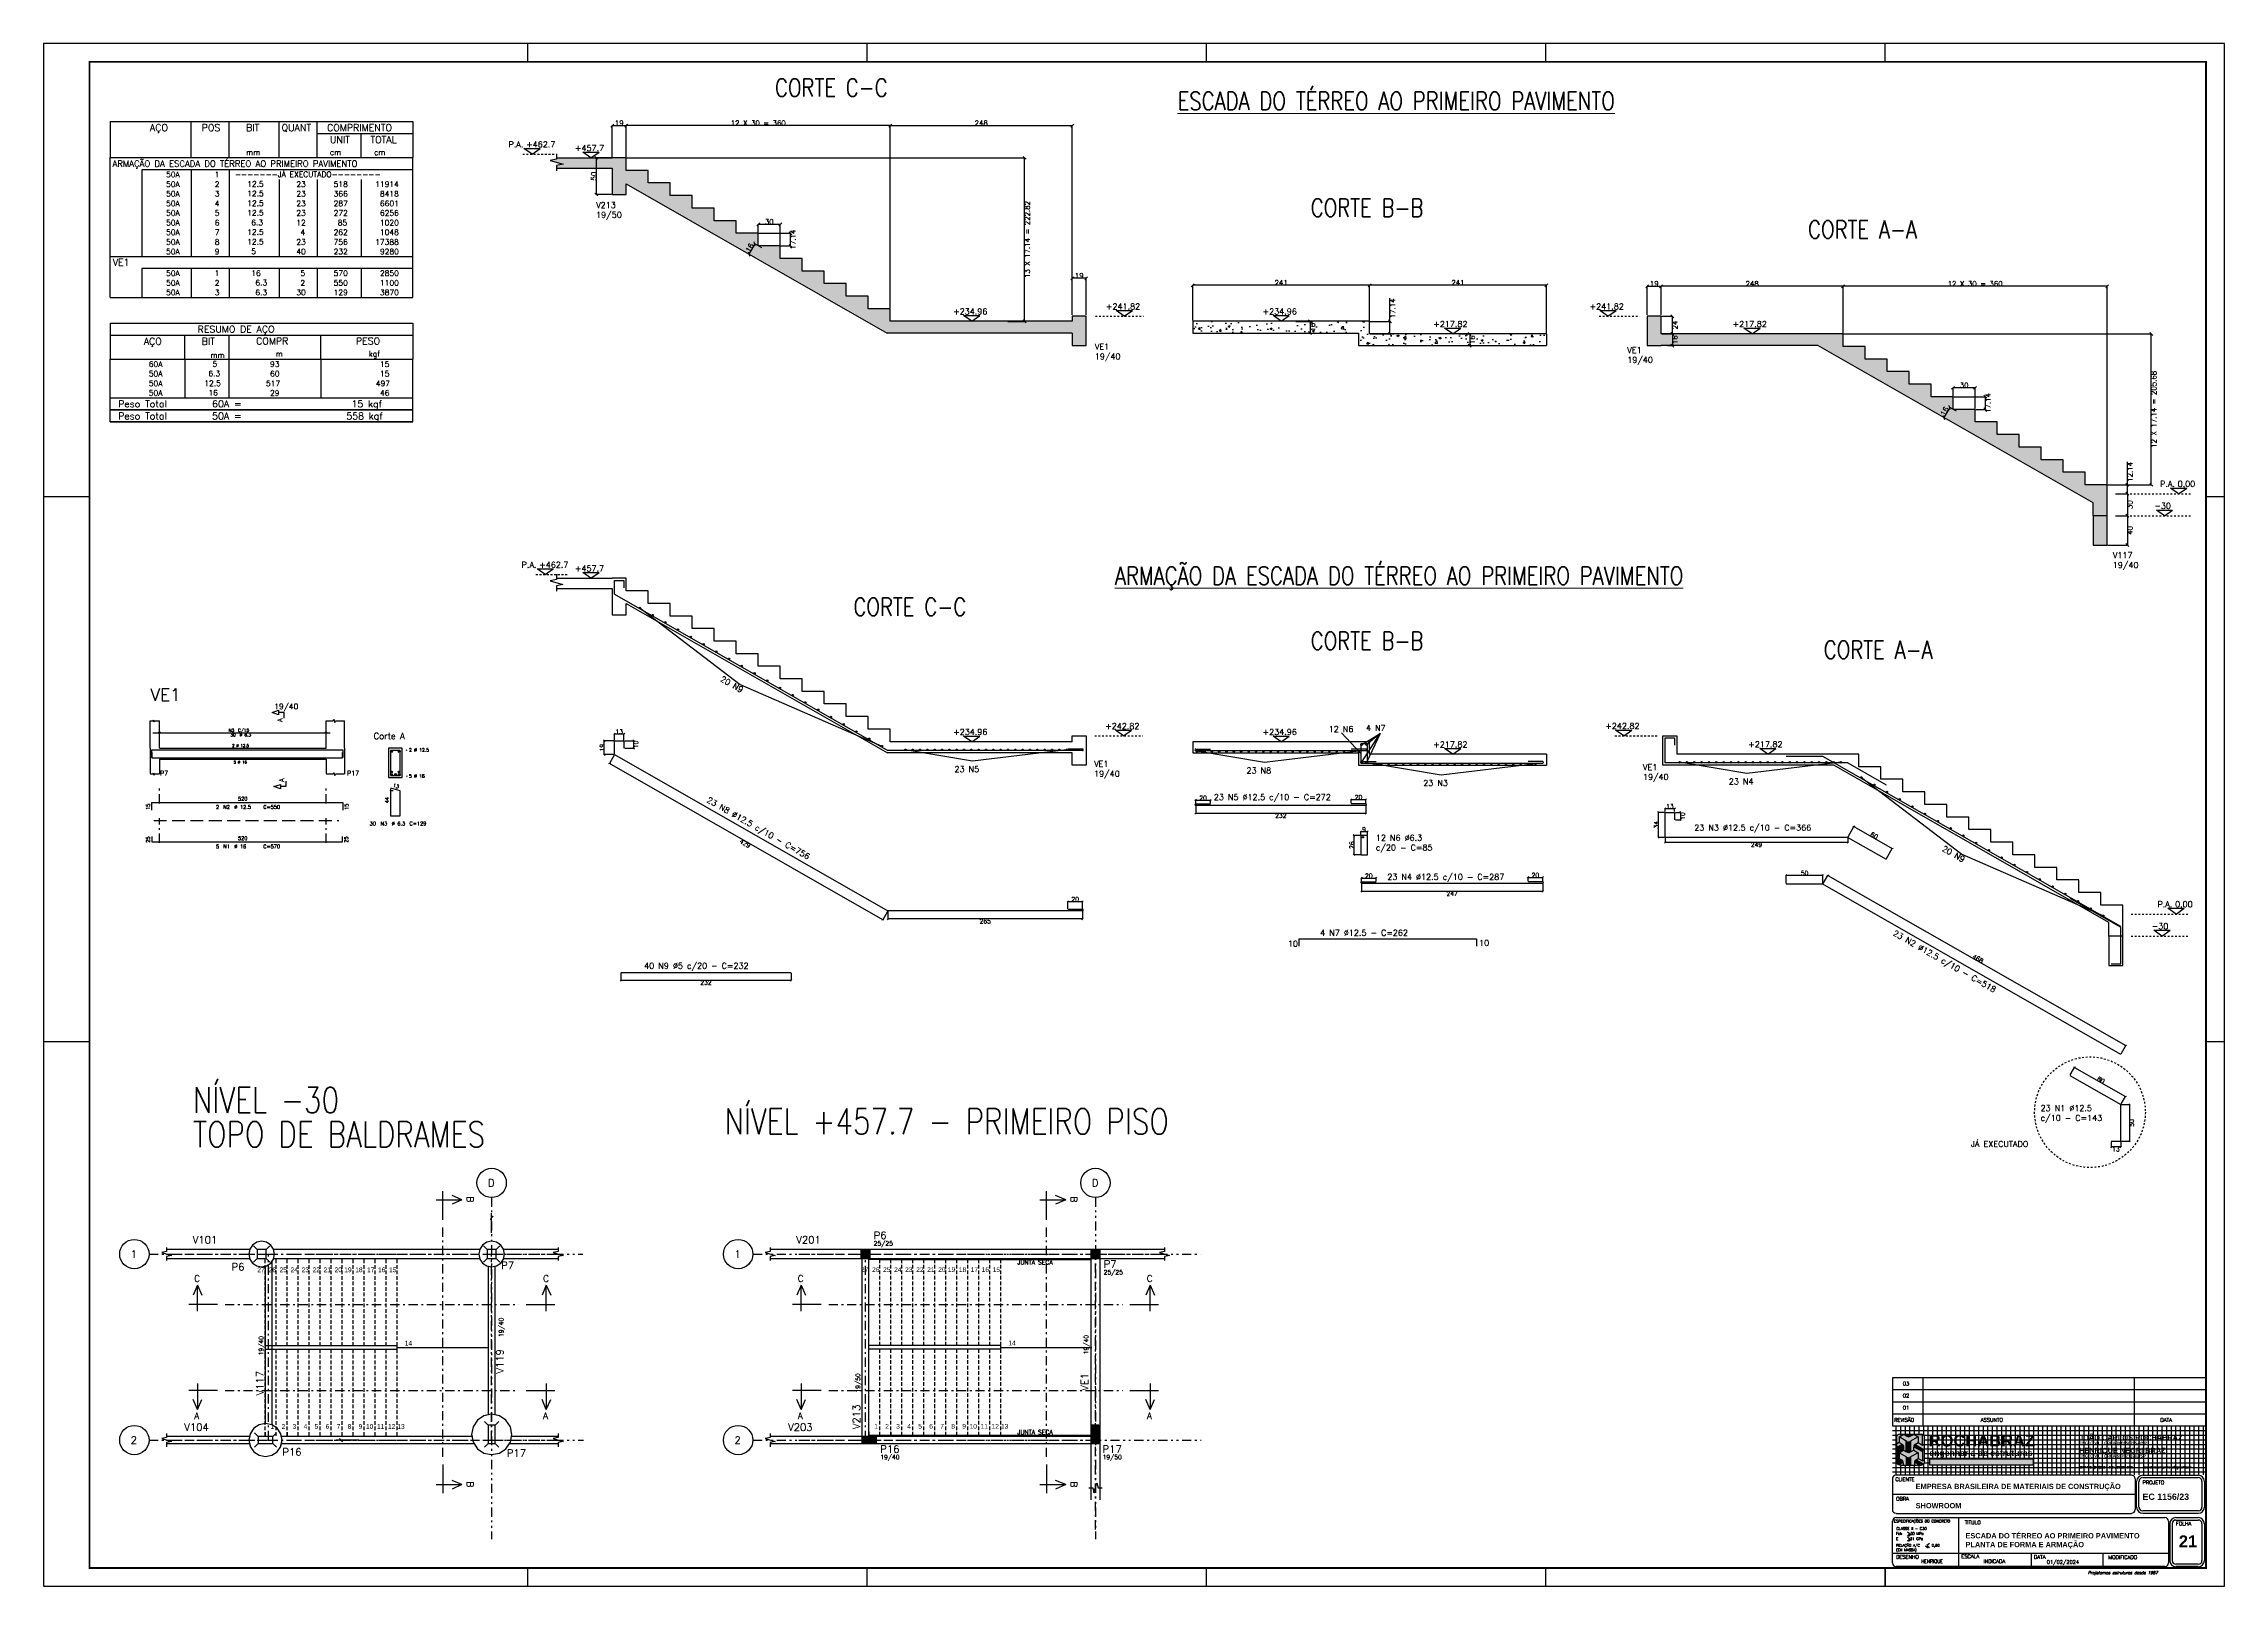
# Model space of a CAD drawing. Extents: x -2534 to -2415, y 70 to 154.
import ezdxf
from ezdxf.enums import TextEntityAlignment as Align

# ---------------------------------------------------------------- set-up
doc = ezdxf.new("R2010")
doc.units = 0
doc.header["$MEASUREMENT"] = 0
for name, pattern in [('CONTINU', [0]), ('DASHED', [0.75, 0.5, -0.25]), ('ESTILO_TQS_0001', [1, 0.7, -0.3]), ('ESTILO_TQS_0002', [0.4, 0.1, -0.3]), ('ESTILO_TQS_0003', [0.91, 0.5, -0.2, 0.01, -0.2]), ('ESTILO_TQS_0004', [1.12, 0.5, -0.2, 0.01, -0.2, 0.01, -0.2])]:
    doc.linetypes.add(name, pattern=pattern)
doc.layers.get('0').update_dxf_attribs({"linetype": 'CONTINUOUS'})
doc.layers.get('Defpoints').update_dxf_attribs({"linetype": 'CONTINUOUS'})
for name, color, linetype in [('1', 1, 'CONTINUOUS'), ('2', 2, 'CONTINUOUS'), ('3', 3, 'CONTINUOUS'), ('4', 4, 'CONTINUOUS'), ('6', 6, 'CONTINUOUS'), ('7', 7, 'CONTINUOUS'), ('9', 9, 'CONTINUOUS'), ('ARQ-FOLHA', 7, 'CONTINUOUS'), ('COTA', 1, 'CONTINUOUS'), ('F', 7, 'CONTINUOUS'), ('FINISSIMA', 1, 'CONTINUOUS'), ('G', 6, 'CONTINUOUS'), ('M', 3, 'CONTINUOUS')]:
    doc.layers.add(name, color=color, linetype=linetype)
doc.layers.add('LC-Textos', color=3, linetype='CONTINUOUS', lineweight=20)
doc.styles.add('ITALICC', font='italicc')
doc.styles.add('ROMANS', font='romans')
doc.styles.add('SANSSERIFBOLD', font='sasb____.pfb')
doc.styles.add('SIMPLEX', font='SIMPLEX.shx', dxfattribs={"width": 0.8})
doc.styles.get("Standard").update_dxf_attribs({"font": 'ROMANS.SHX'})
doc.styles.add('STYLE0', font='arial.ttf', dxfattribs={"height": 0.2})
doc.dimstyles.new('ARMAÇAO ESCADA', dxfattribs={"dimtxt": 6, "dimasz": 2, "dimexe": 0.01, "dimexo": 1, "dimgap": 0.01, "dimtad": 2, "dimdec": 0, "dimdsep": 46, "dimtxsty": 'Standard', "dimblk": 'OBLIQUE', "dimcen": 0.09, "dimclrd": 1, "dimclre": 1, "dimclrt": 3, "dimadec": 0, "dimazin": 0, "dimtfac": 1, "dimtdec": 0, "dimtofl": 0, "dimtmove": 0, "dimatfit": 3, "dimldrblk": 'OBLIQUE', "dimfxl": 1, "dimtolj": 1, "dimtzin": 0, "dimarcsym": 0})
doc.dimstyles.new('FORMA ESCADA', dxfattribs={"dimtxt": 7, "dimasz": 4, "dimexe": 0.01, "dimexo": 1, "dimgap": 0.01, "dimtad": 2, "dimdsep": 46, "dimtxsty": 'Standard', "dimblk": 'OBLIQUE', "dimcen": 0.09, "dimclrd": 1, "dimclre": 1, "dimclrt": 3, "dimadec": 0, "dimazin": 0, "dimtfac": 1, "dimtofl": 0, "dimtmove": 0, "dimatfit": 3, "dimldrblk": 'OBLIQUE', "dimfxl": 1, "dimtolj": 1, "dimtzin": 0, "dimarcsym": 0})
pattern_1 = [(50, (-726.416, 22.197), (28.69041, -2.51009), [3, -33]), (355, (-726.416, 22.197), (-5.55005, 30.08769), [2.4, -26.4]), (100.45144, (-724.025, 21.988), (23.14035, 27.5776), [2.5496, -28.04568]), (46.1842, (-726.416, 30.197), (42.68965, -6.62077), [4.5, -49.5]), (96.6356, (-722.86, 29.645), (37.38648, 38.96474), [3.8244, -42.06855]), (351.1842, (-726.416, 30.197), (37.3865, 38.96474), [3.6, -39.6]), (21, (-722.416, 28.197), (23.87628, -16.10476), [3, -33]), (326, (-722.416, 28.197), (9.73261, 29.006), [2.4, -26.4]), (71.45144, (-720.426, 26.855), (33.6089, 12.90125), [2.5496, -28.04568]), (37.5, (-726.416, 22.197), (0.486394, 13.315754), [0, -26.08, 0, -26.8, 0, -26.5]), (7.5, (-726.416, 22.197), (10.52278, 15.77647), [0, -15.28, 0, -25.48, 0, -10.1]), (327.5, (-735.336, 22.197), (21.352897, -0.902195), [0, -10, 0, -31.2, 0, -41.4]), (317.5, (-739.336, 22.197), (23.32745, 4.0042), [0, -13, 0, -20.72, 0, -29.4])]

# ---------------------------------------------------------------- blocks, each defined once
blk = doc.blocks.new('EDCA')
at = {"layer": '1', "linetype": 'Continuous'}
blk.add_line((311.767, 68.804), (314.247, 68.804), dxfattribs=at)
at = {"layer": 'COTA'}
for p, q in [((308.167, 71.104), (308.167, 71.204)), ((308.167, 71.104), (308.167, 71.204)), ((308.467, 71.104), (308.467, 71.204)), ((308.767, 71.104), (308.767, 71.204)), ((309.067, 71.104), (309.067, 71.204)), ((309.367, 71.104), (309.367, 71.204)), ((309.667, 71.104), (309.667, 71.204)), ((309.967, 71.104), (309.967, 71.204)), ((310.267, 71.104), (310.267, 71.204)), ((310.567, 71.104), (310.567, 71.204)), ((310.867, 71.104), (310.867, 71.204)), ((311.167, 71.104), (311.167, 71.204)), ((311.467, 71.104), (311.467, 71.204)), ((311.767, 71.104), (311.767, 71.204)), ((308.167, 68.854), (308.167, 69.004)), ((308.167, 68.854), (308.167, 68.954)), ((311.767, 68.854), (308.167, 68.854)), ((311.767, 68.754), (308.167, 68.754)), ((308.167, 68.604), (308.167, 68.754)), ((308.167, 68.654), (308.167, 68.754)), ((308.467, 68.854), (308.467, 68.954)), ((308.467, 68.654), (308.467, 68.754)), ((309.067, 68.854), (309.067, 68.954)), ((309.067, 68.654), (309.067, 68.754)), ((309.367, 68.854), (309.367, 68.954)), ((309.367, 68.654), (309.367, 68.754)), ((309.667, 68.854), (309.667, 68.954)), ((309.667, 68.654), (309.667, 68.754)), ((309.967, 68.854), (309.967, 68.954)), ((309.967, 68.654), (309.967, 68.754)), ((310.267, 68.854), (310.267, 68.954)), ((310.267, 68.654), (310.267, 68.754)), ((310.567, 68.854), (310.567, 68.954)), ((310.567, 68.654), (310.567, 68.754)), ((310.867, 68.854), (310.867, 68.954)), ((310.867, 68.654), (310.867, 68.754)), ((311.167, 68.854), (311.167, 68.954)), ((311.167, 68.654), (311.167, 68.754)), ((311.467, 68.854), (311.467, 68.954)), ((311.467, 68.654), (311.467, 68.754)), ((311.767, 68.654), (311.767, 68.954)), ((308.167, 66.404), (308.167, 66.504)), ((308.167, 66.404), (308.167, 66.504)), ((308.167, 66.504), (308.167, 66.404)), ((308.167, 66.404), (308.167, 66.504)), ((308.467, 66.404), (308.467, 66.504)), ((308.767, 66.404), (308.767, 66.504)), ((308.767, 66.504), (308.767, 66.404)), ((309.067, 66.404), (309.067, 66.504)), ((309.367, 66.404), (309.367, 66.504)), ((309.667, 66.404), (309.667, 66.504)), ((309.967, 66.404), (309.967, 66.504)), ((310.267, 66.404), (310.267, 66.504)), ((310.567, 66.404), (310.567, 66.504)), ((310.867, 66.404), (310.867, 66.504)), ((311.167, 66.404), (311.167, 66.504)), ((311.467, 66.404), (311.467, 66.504)), ((311.767, 66.404), (311.767, 66.504))]:
    blk.add_line(p, q, dxfattribs=at)
at = {"layer": 'COTA', "linetype": 'DASHED', "ltscale": 0.2}
for p, q in [((308.167, 69.004), (308.167, 71.204)), ((308.167, 69.004), (308.167, 71.054)), ((308.467, 69.004), (308.467, 71.054)), ((308.767, 68.854), (308.767, 71.054)), ((309.067, 69.004), (309.067, 71.054)), ((309.367, 69.004), (309.367, 71.054)), ((309.667, 69.004), (309.667, 71.054)), ((309.967, 69.004), (309.967, 71.054)), ((310.267, 69.004), (310.267, 71.054)), ((310.567, 69.004), (310.567, 71.054)), ((310.867, 69.004), (310.867, 71.054)), ((311.167, 69.004), (311.167, 71.054)), ((311.467, 69.004), (311.467, 71.054)), ((311.767, 69.004), (311.767, 71.054)), ((308.167, 66.554), (308.167, 68.604)), ((308.167, 66.554), (308.167, 68.604)), ((308.467, 66.554), (308.467, 68.604)), ((308.767, 66.554), (308.767, 68.754)), ((309.067, 66.554), (309.067, 68.604)), ((309.367, 66.554), (309.367, 68.604)), ((309.667, 66.554), (309.667, 68.604)), ((309.967, 66.554), (309.967, 68.604)), ((310.267, 66.554), (310.267, 68.604)), ((310.567, 66.554), (310.567, 68.604)), ((310.867, 66.554), (310.867, 68.604)), ((311.167, 66.554), (311.167, 68.604)), ((311.467, 66.554), (311.467, 68.604)), ((311.767, 66.554), (311.767, 68.604))]:
    blk.add_line(p, q, dxfattribs=at)
at = {"linetype": 'CONTINU', "style": 'STYLE0'}
for s, p in [('27', (308.051, 70.861)), ('26', (308.358, 70.861)), ('25', (308.658, 70.861)), ('24', (308.958, 70.861)), ('23', (309.258, 70.861)), ('22', (309.558, 70.861)), ('21', (309.858, 70.861)), ('20', (310.158, 70.861)), ('19', (310.422, 70.861)), ('18', (310.722, 70.861)), ('17', (311.044, 70.861)), ('16', (311.344, 70.861)), ('15', (311.644, 70.861)), ('14', (312.07, 68.86)), ('1', (308.364, 66.59)), ('2', (308.664, 66.59)), ('3', (308.964, 66.59)), ('4', (309.264, 66.59)), ('5', (309.564, 66.59)), ('6', (309.864, 66.59)), ('7', (310.164, 66.59)), ('8', (310.464, 66.59)), ('9', (310.764, 66.59)), ('10', (311.013, 66.59)), ('11', (311.313, 66.59)), ('12', (311.613, 66.59)), ('13', (311.869, 66.59))]:
    blk.add_text(s, height=0.13, dxfattribs=at).set_placement(p, align=Align.CENTER)
blk = doc.blocks.new('_Oblique')
at = {"color": 0, "linetype": 'ByBlock', "lineweight": -2}
blk.add_line((-0.5, -0.5), (0.5, 0.5), dxfattribs=at)
blk = doc.blocks.new('*D128')
at = {"color": 1, "linetype": 'Continuous', "lineweight": -2, "transparency": 16777216}
for p, q in [((2321.1, -1898.9), (2321.1, -1876.2)), ((2340.1, -1876.2), (2321.1, -1876.2)), ((2340.1, -1926), (2340.1, -1876.2))]:
    blk.add_line(p, q, dxfattribs=at)
at = {"layer": 'Defpoints', "color": 0, "linetype": 'Continuous', "transparency": 16777216}
for p in [(2321.1, -1876.2), (2321.1, -1899.9), (2340.1, -1927)]:
    blk.add_point(p, dxfattribs=at)
at = {"color": 1, "linetype": 'Continuous', "lineweight": -2, "transparency": 16777216, "xscale": 4, "yscale": 4, "zscale": 4, "rotation": 180}
blk.add_blockref('_Oblique', (2321.1, -1876.2), dxfattribs=at)
at = {"color": 1, "linetype": 'Continuous', "lineweight": -2, "transparency": 16777216, "xscale": 4, "yscale": 4, "zscale": 4}
blk.add_blockref('_Oblique', (2340.1, -1876.2), dxfattribs=at)
at = {"color": 3, "linetype": 'Continuous', "transparency": 16777216, "insert": (2330.6, -1872.7), "char_height": 7, "attachment_point": 5}
blk.add_mtext('\\A1;19', dxfattribs=at)
blk = doc.blocks.new('*D129')
at = {"color": 1, "linetype": 'Continuous', "lineweight": -2, "transparency": 16777216}
for p, q in [((1713.1, -1711), (1713.1, -1668.2)), ((2073.1, -1668.2), (1713.1, -1668.2)), ((2073.1, -1916.7), (2073.1, -1668.2))]:
    blk.add_line(p, q, dxfattribs=at)
at = {"layer": 'Defpoints', "color": 0, "linetype": 'Continuous', "transparency": 16777216}
for p in [(1713.1, -1668.2), (1713.1, -1712), (2073.1, -1917.7)]:
    blk.add_point(p, dxfattribs=at)
at = {"color": 1, "linetype": 'Continuous', "lineweight": -2, "transparency": 16777216, "xscale": 4, "yscale": 4, "zscale": 4, "rotation": 180}
blk.add_blockref('_Oblique', (1713.1, -1668.2), dxfattribs=at)
at = {"color": 1, "linetype": 'Continuous', "lineweight": -2, "transparency": 16777216, "xscale": 4, "yscale": 4, "zscale": 4}
blk.add_blockref('_Oblique', (2073.1, -1668.2), dxfattribs=at)
at = {"color": 3, "linetype": 'Continuous', "transparency": 16777216, "insert": (1893.1, -1664.7), "char_height": 7, "attachment_point": 5}
blk.add_mtext('\\A1;12 X 30 = 360', dxfattribs=at)
blk = doc.blocks.new('*D130')
at = {"color": 1, "linetype": 'Continuous', "lineweight": -2, "transparency": 16777216}
for p, q in [((1694.1, -1711), (1694.1, -1668.2)), ((1694.1, -1668.2), (1713.1, -1668.2)), ((1713.1, -1711), (1713.1, -1668.2))]:
    blk.add_line(p, q, dxfattribs=at)
at = {"layer": 'Defpoints', "color": 0, "linetype": 'Continuous', "transparency": 16777216}
for p in [(1713.1, -1668.2), (1694.1, -1712), (1713.1, -1712)]:
    blk.add_point(p, dxfattribs=at)
at = {"color": 1, "linetype": 'Continuous', "lineweight": -2, "transparency": 16777216, "xscale": 4, "yscale": 4, "zscale": 4, "rotation": 180}
blk.add_blockref('_Oblique', (1694.1, -1668.2), dxfattribs=at)
at = {"color": 1, "linetype": 'Continuous', "lineweight": -2, "transparency": 16777216, "xscale": 4, "yscale": 4, "zscale": 4}
blk.add_blockref('_Oblique', (1713.1, -1668.2), dxfattribs=at)
at = {"color": 3, "linetype": 'Continuous', "transparency": 16777216, "insert": (1703.6, -1664.7), "char_height": 7, "attachment_point": 5}
blk.add_mtext('\\A1;19', dxfattribs=at)
blk = doc.blocks.new('*D131')
at = {"color": 1, "linetype": 'Continuous', "lineweight": -2, "transparency": 16777216}
for p, q in [((1714.1, -1712), (2256.3, -1712)), ((2256.2, -1934.9), (2256.2, -1712)), ((2233.3, -1934.9), (2256.3, -1934.9))]:
    blk.add_line(p, q, dxfattribs=at)
at = {"layer": 'Defpoints', "color": 0, "linetype": 'Continuous', "transparency": 16777216}
for p in [(1713.1, -1712), (2256.2, -1712), (2232.3, -1934.9)]:
    blk.add_point(p, dxfattribs=at)
at = {"color": 1, "linetype": 'Continuous', "lineweight": -2, "transparency": 16777216, "xscale": 4, "yscale": 4, "zscale": 4}
for p, rotation in [((2256.2, -1712), 90), ((2256.2, -1934.9), 270)]:
    blk.add_blockref('_Oblique', p, dxfattribs=dict(at, rotation=rotation))
at = {"color": 3, "linetype": 'Continuous', "transparency": 16777216, "insert": (2259.8, -1823.4), "char_height": 7, "attachment_point": 5, "rotation": 90}
blk.add_mtext('\\A1;13 X 17.14 = 222.82', dxfattribs=at)
blk = doc.blocks.new('*D132')
at = {"color": 1, "linetype": 'Continuous', "lineweight": -2, "transparency": 16777216}
for p, q in [((2073.1, -1916.7), (2073.1, -1668.2)), ((2073.1, -1668.2), (2321.1, -1668.2)), ((2321.1, -1926), (2321.1, -1668.2))]:
    blk.add_line(p, q, dxfattribs=at)
at = {"layer": 'Defpoints', "color": 0, "linetype": 'Continuous', "transparency": 16777216}
for p in [(2321.1, -1668.2), (2073.1, -1917.7), (2321.1, -1927)]:
    blk.add_point(p, dxfattribs=at)
at = {"color": 1, "linetype": 'Continuous', "lineweight": -2, "transparency": 16777216, "xscale": 4, "yscale": 4, "zscale": 4, "rotation": 180}
blk.add_blockref('_Oblique', (2073.1, -1668.2), dxfattribs=at)
at = {"color": 1, "linetype": 'Continuous', "lineweight": -2, "transparency": 16777216, "xscale": 4, "yscale": 4, "zscale": 4}
blk.add_blockref('_Oblique', (2321.1, -1668.2), dxfattribs=at)
at = {"color": 3, "linetype": 'Continuous', "transparency": 16777216, "insert": (2197.1, -1664.7), "char_height": 7, "attachment_point": 5}
blk.add_mtext('\\A1;248', dxfattribs=at)
blk = doc.blocks.new('*D133')
at = {"color": 1, "linetype": 'Continuous', "lineweight": -2, "transparency": 16777216}
for p, q in [((1894.1, -1814.9), (1937.1, -1814.9)), ((1924.1, -1832), (1937.1, -1832)), ((1937.1, -1832), (1937.1, -1814.9))]:
    blk.add_line(p, q, dxfattribs=at)
at = {"layer": 'Defpoints', "color": 0, "linetype": 'Continuous', "transparency": 16777216}
for p in [(1893.1, -1814.9), (1923.1, -1832), (1937.1, -1814.9)]:
    blk.add_point(p, dxfattribs=at)
at = {"color": 1, "linetype": 'Continuous', "lineweight": -2, "transparency": 16777216, "xscale": 4, "yscale": 4, "zscale": 4}
for p, rotation in [((1937.1, -1814.9), 90), ((1937.1, -1832), 270)]:
    blk.add_blockref('_Oblique', p, dxfattribs=dict(at, rotation=rotation))
at = {"color": 3, "linetype": 'Continuous', "transparency": 16777216, "insert": (1940.6, -1823.4), "char_height": 7, "attachment_point": 5, "rotation": 90}
blk.add_mtext('\\A1;17.14', dxfattribs=at)
blk = doc.blocks.new('*D134')
at = {"color": 1, "linetype": 'Continuous', "lineweight": -2, "transparency": 16777216}
for p, q in [((1893.1, -1813.9), (1893.1, -1802.7)), ((1923.1, -1802.7), (1893.1, -1802.7)), ((1923.1, -1831), (1923.1, -1802.7))]:
    blk.add_line(p, q, dxfattribs=at)
at = {"layer": 'Defpoints', "color": 0, "linetype": 'Continuous', "transparency": 16777216}
for p in [(1893.1, -1802.7), (1893.1, -1814.9), (1923.1, -1832)]:
    blk.add_point(p, dxfattribs=at)
at = {"color": 1, "linetype": 'Continuous', "lineweight": -2, "transparency": 16777216, "xscale": 4, "yscale": 4, "zscale": 4, "rotation": 180}
blk.add_blockref('_Oblique', (1893.1, -1802.7), dxfattribs=at)
at = {"color": 1, "linetype": 'Continuous', "lineweight": -2, "transparency": 16777216, "xscale": 4, "yscale": 4, "zscale": 4}
blk.add_blockref('_Oblique', (1923.1, -1802.7), dxfattribs=at)
at = {"color": 3, "linetype": 'Continuous', "transparency": 16777216, "insert": (1908.1, -1799.2), "char_height": 7, "attachment_point": 5}
blk.add_mtext('\\A1;30', dxfattribs=at)
blk = doc.blocks.new('*D135')
at = {"color": 1, "linetype": 'Continuous', "lineweight": -2, "transparency": 16777216}
for p, q in [((1888.4, -1829.4), (1880.5, -1843.2)), ((1897.8, -1834.7), (1888.4, -1829.3)), ((1889.8, -1848.6), (1880.5, -1843.2))]:
    blk.add_line(p, q, dxfattribs=at)
at = {"layer": 'Defpoints', "color": 0, "linetype": 'Continuous', "transparency": 16777216}
for p in [(1898.6, -1835.2), (1880.5, -1843.2), (1890.7, -1849.1)]:
    blk.add_point(p, dxfattribs=at)
at = {"color": 1, "linetype": 'Continuous', "lineweight": -2, "transparency": 16777216, "xscale": 4, "yscale": 4, "zscale": 4}
for p, rotation in [((1880.5, -1843.2), 240.2592324149622), ((1888.4, -1829.4), 60.25923241496219)]:
    blk.add_blockref('_Oblique', p, dxfattribs=dict(at, rotation=rotation))
at = {"color": 3, "linetype": 'Continuous', "transparency": 16777216, "insert": (1881.4, -1834.6), "char_height": 7, "attachment_point": 5, "rotation": 60.2592}
blk.add_mtext('\\A1;16', dxfattribs=at)
blk = doc.blocks.new('*D136')
at = {"color": 1, "linetype": 'Continuous', "lineweight": -2, "transparency": 16777216}
for p, q in [((1693.1, -1712), (1672.4, -1712)), ((1672.4, -1712), (1672.4, -1762)), ((1693.1, -1762), (1672.4, -1762))]:
    blk.add_line(p, q, dxfattribs=at)
at = {"layer": 'Defpoints', "color": 0, "linetype": 'Continuous', "transparency": 16777216}
for p in [(1694.1, -1712), (1672.4, -1762), (1694.1, -1762)]:
    blk.add_point(p, dxfattribs=at)
at = {"color": 1, "linetype": 'Continuous', "lineweight": -2, "transparency": 16777216, "xscale": 4, "yscale": 4, "zscale": 4}
for p, rotation in [((1672.4, -1712), 90), ((1672.4, -1762), 270)]:
    blk.add_blockref('_Oblique', p, dxfattribs=dict(at, rotation=rotation))
at = {"color": 3, "linetype": 'Continuous', "transparency": 16777216, "insert": (1668.9, -1737), "char_height": 7, "attachment_point": 5, "rotation": 90}
blk.add_mtext('\\A1;50', dxfattribs=at)
blk = doc.blocks.new('*D123')
at = {"color": 1, "linetype": 'Continuous', "lineweight": -2, "transparency": 16777216}
for p, q in [((2754.2, -1934.9), (2754.2, -1903.5)), ((2727.4, -1934.9), (2754.3, -1934.9)), ((2727.4, -1952), (2754.3, -1952)), ((2754.2, -1952), (2754.2, -1934.9))]:
    blk.add_line(p, q, dxfattribs=at)
at = {"layer": 'Defpoints', "color": 0, "linetype": 'Continuous', "transparency": 16777216}
for p in [(2726.4, -1934.9), (2726.4, -1952), (2754.2, -1934.9)]:
    blk.add_point(p, dxfattribs=at)
at = {"color": 1, "linetype": 'Continuous', "lineweight": -2, "transparency": 16777216, "xscale": 4, "yscale": 4, "zscale": 4}
for p, rotation in [((2754.2, -1934.9), 90), ((2754.2, -1952), 270)]:
    blk.add_blockref('_Oblique', p, dxfattribs=dict(at, rotation=rotation))
at = {"color": 3, "linetype": 'Continuous', "transparency": 16777216, "insert": (2757.8, -1917.2), "char_height": 7, "attachment_point": 5, "rotation": 90}
blk.add_mtext('\\A1;17.14', dxfattribs=at)
blk = doc.blocks.new('*D124')
at = {"color": 1, "linetype": 'Continuous', "lineweight": -2, "transparency": 16777216}
for p, q in [((2847.9, -1952), (2862.9, -1952)), ((2862.9, -1952), (2862.9, -1968)), ((2847.9, -1968), (2862.9, -1968))]:
    blk.add_line(p, q, dxfattribs=at)
at = {"layer": 'Defpoints', "color": 0, "linetype": 'Continuous', "transparency": 16777216}
for p in [(2846.9, -1952), (2846.9, -1968), (2862.9, -1968)]:
    blk.add_point(p, dxfattribs=at)
at = {"color": 1, "linetype": 'Continuous', "lineweight": -2, "transparency": 16777216, "xscale": 4, "yscale": 4, "zscale": 4}
for p, rotation in [((2862.9, -1952), 90), ((2862.9, -1968), 270)]:
    blk.add_blockref('_Oblique', p, dxfattribs=dict(at, rotation=rotation))
at = {"color": 3, "linetype": 'Continuous', "transparency": 16777216, "insert": (2866.4, -1960), "char_height": 7, "attachment_point": 5, "rotation": 90}
blk.add_mtext('\\A1;16', dxfattribs=at)
blk = doc.blocks.new('*D125')
at = {"color": 1, "linetype": 'Continuous', "lineweight": -2, "transparency": 16777216}
for p, q in [((2626, -1934.9), (2645.3, -1934.9)), ((2626, -1950.9), (2645.3, -1950.9)), ((2645.3, -1934.9), (2645.3, -1950.9))]:
    blk.add_line(p, q, dxfattribs=at)
at = {"layer": 'Defpoints', "color": 0, "linetype": 'Continuous', "transparency": 16777216}
for p in [(2625, -1934.9), (2625, -1950.9), (2645.3, -1950.9)]:
    blk.add_point(p, dxfattribs=at)
at = {"color": 1, "linetype": 'Continuous', "lineweight": -2, "transparency": 16777216, "xscale": 4, "yscale": 4, "zscale": 4}
for p, rotation in [((2645.3, -1934.9), 90), ((2645.3, -1950.9), 270)]:
    blk.add_blockref('_Oblique', p, dxfattribs=dict(at, rotation=rotation))
at = {"color": 3, "linetype": 'Continuous', "transparency": 16777216, "insert": (2648.8, -1942.9), "char_height": 7, "attachment_point": 5, "rotation": 90}
blk.add_mtext('\\A1;16', dxfattribs=at)
blk = doc.blocks.new('*D126')
at = {"color": 1, "linetype": 'Continuous', "lineweight": -2, "transparency": 16777216}
for p, q in [((2726.4, -1933.9), (2726.4, -1885.7)), ((2967.4, -1885.7), (2726.4, -1885.7)), ((2967.4, -1951), (2967.4, -1885.7))]:
    blk.add_line(p, q, dxfattribs=at)
at = {"layer": 'Defpoints', "color": 0, "linetype": 'Continuous', "transparency": 16777216}
for p in [(2726.4, -1885.7), (2726.4, -1934.9), (2967.4, -1952)]:
    blk.add_point(p, dxfattribs=at)
at = {"color": 1, "linetype": 'Continuous', "lineweight": -2, "transparency": 16777216, "xscale": 4, "yscale": 4, "zscale": 4, "rotation": 180}
blk.add_blockref('_Oblique', (2726.4, -1885.7), dxfattribs=at)
at = {"color": 1, "linetype": 'Continuous', "lineweight": -2, "transparency": 16777216, "xscale": 4, "yscale": 4, "zscale": 4}
blk.add_blockref('_Oblique', (2967.4, -1885.7), dxfattribs=at)
at = {"color": 3, "linetype": 'Continuous', "transparency": 16777216, "insert": (2846.9, -1882.2), "char_height": 7, "attachment_point": 5}
blk.add_mtext('\\A1;241', dxfattribs=at)
blk = doc.blocks.new('*D127')
at = {"color": 1, "linetype": 'Continuous', "lineweight": -2, "transparency": 16777216}
for p, q in [((2485.4, -1933.9), (2485.4, -1885.7)), ((2726.4, -1885.7), (2485.4, -1885.7)), ((2726.4, -1933.9), (2726.4, -1885.7))]:
    blk.add_line(p, q, dxfattribs=at)
at = {"layer": 'Defpoints', "color": 0, "linetype": 'Continuous', "transparency": 16777216}
for p in [(2485.4, -1885.7), (2485.4, -1934.9), (2726.4, -1934.9)]:
    blk.add_point(p, dxfattribs=at)
at = {"color": 1, "linetype": 'Continuous', "lineweight": -2, "transparency": 16777216, "xscale": 4, "yscale": 4, "zscale": 4, "rotation": 180}
blk.add_blockref('_Oblique', (2485.4, -1885.7), dxfattribs=at)
at = {"color": 1, "linetype": 'Continuous', "lineweight": -2, "transparency": 16777216, "xscale": 4, "yscale": 4, "zscale": 4}
blk.add_blockref('_Oblique', (2726.4, -1885.7), dxfattribs=at)
at = {"color": 3, "linetype": 'Continuous', "transparency": 16777216, "insert": (2605.9, -1882.2), "char_height": 7, "attachment_point": 5}
blk.add_mtext('\\A1;241', dxfattribs=at)
blk = doc.blocks.new('*D168')
at = {"color": 1, "linetype": 'Continuous', "lineweight": -2, "transparency": 16777216}
for p, q in [((3759.3, -2157.7), (3759.3, -2126.3)), ((3732.8, -2157.7), (3759.3, -2157.7)), ((3743.9, -2169.8), (3759.3, -2169.8)), ((3759.3, -2169.8), (3759.3, -2157.7))]:
    blk.add_line(p, q, dxfattribs=at)
at = {"layer": 'Defpoints', "color": 0, "linetype": 'Continuous', "transparency": 16777216}
for p in [(3731.8, -2157.7), (3742.9, -2169.8), (3759.3, -2157.7)]:
    blk.add_point(p, dxfattribs=at)
at = {"color": 1, "linetype": 'Continuous', "lineweight": -2, "transparency": 16777216, "xscale": 4, "yscale": 4, "zscale": 4}
for p, rotation in [((3759.3, -2157.7), 90), ((3759.3, -2169.8), 270)]:
    blk.add_blockref('_Oblique', p, dxfattribs=dict(at, rotation=rotation))
at = {"color": 3, "linetype": 'Continuous', "transparency": 16777216, "insert": (3762.8, -2140), "char_height": 7, "attachment_point": 5, "rotation": 90}
blk.add_mtext('\\A1;12.14', dxfattribs=at)
blk = doc.blocks.new('*D169')
at = {"color": 1, "linetype": 'Continuous', "lineweight": -2, "transparency": 16777216}
for p, q in [((3372.8, -1952), (3791.8, -1952)), ((3791.8, -2157.7), (3791.8, -1952)), ((3732.8, -2157.7), (3791.8, -2157.7))]:
    blk.add_line(p, q, dxfattribs=at)
at = {"layer": 'Defpoints', "color": 0, "linetype": 'Continuous', "transparency": 16777216}
for p in [(3371.8, -1952), (3791.8, -1952), (3731.8, -2157.7)]:
    blk.add_point(p, dxfattribs=at)
at = {"color": 1, "linetype": 'Continuous', "lineweight": -2, "transparency": 16777216, "xscale": 4, "yscale": 4, "zscale": 4}
for p, rotation in [((3791.8, -1952), 90), ((3791.8, -2157.7), 270)]:
    blk.add_blockref('_Oblique', p, dxfattribs=dict(at, rotation=rotation))
at = {"color": 3, "linetype": 'Continuous', "transparency": 16777216, "insert": (3795.3, -2054.8), "char_height": 7, "attachment_point": 5, "rotation": 90}
blk.add_mtext('\\A1;12 X 17.14 = 205.68', dxfattribs=at)
blk = doc.blocks.new('*D170')
at = {"color": 1, "linetype": 'Continuous', "lineweight": -2, "transparency": 16777216}
for p, q in [((3371.8, -1951), (3371.8, -1887.1)), ((3731.8, -1887.1), (3371.8, -1887.1)), ((3731.8, -2156.7), (3731.8, -1887.1))]:
    blk.add_line(p, q, dxfattribs=at)
at = {"layer": 'Defpoints', "color": 0, "linetype": 'Continuous', "transparency": 16777216}
for p in [(3371.8, -1887.1), (3371.8, -1952), (3731.8, -2157.7)]:
    blk.add_point(p, dxfattribs=at)
at = {"color": 1, "linetype": 'Continuous', "lineweight": -2, "transparency": 16777216, "xscale": 4, "yscale": 4, "zscale": 4, "rotation": 180}
blk.add_blockref('_Oblique', (3371.8, -1887.1), dxfattribs=at)
at = {"color": 1, "linetype": 'Continuous', "lineweight": -2, "transparency": 16777216, "xscale": 4, "yscale": 4, "zscale": 4}
blk.add_blockref('_Oblique', (3731.8, -1887.1), dxfattribs=at)
at = {"color": 3, "linetype": 'Continuous', "transparency": 16777216, "insert": (3551.8, -1883.6), "char_height": 7, "attachment_point": 5}
blk.add_mtext('\\A1;12 X 30 = 360', dxfattribs=at)
blk = doc.blocks.new('*D171')
at = {"color": 1, "linetype": 'Continuous', "lineweight": -2, "transparency": 16777216}
for p, q in [((3123.8, -1926), (3123.8, -1887.1)), ((3371.8, -1887.1), (3123.8, -1887.1)), ((3371.8, -1951), (3371.8, -1887.1))]:
    blk.add_line(p, q, dxfattribs=at)
at = {"layer": 'Defpoints', "color": 0, "linetype": 'Continuous', "transparency": 16777216}
for p in [(3123.8, -1887.1), (3123.8, -1927), (3371.8, -1952)]:
    blk.add_point(p, dxfattribs=at)
at = {"color": 1, "linetype": 'Continuous', "lineweight": -2, "transparency": 16777216, "xscale": 4, "yscale": 4, "zscale": 4, "rotation": 180}
blk.add_blockref('_Oblique', (3123.8, -1887.1), dxfattribs=at)
at = {"color": 1, "linetype": 'Continuous', "lineweight": -2, "transparency": 16777216, "xscale": 4, "yscale": 4, "zscale": 4}
blk.add_blockref('_Oblique', (3371.8, -1887.1), dxfattribs=at)
at = {"color": 3, "linetype": 'Continuous', "transparency": 16777216, "insert": (3247.8, -1883.6), "char_height": 7, "attachment_point": 5}
blk.add_mtext('\\A1;248', dxfattribs=at)
blk = doc.blocks.new('*D172')
at = {"color": 1, "linetype": 'Continuous', "lineweight": -2, "transparency": 16777216}
for p, q in [((3104.8, -1926), (3104.8, -1887.1)), ((3104.8, -1887.1), (3123.8, -1887.1)), ((3123.8, -1926), (3123.8, -1887.1))]:
    blk.add_line(p, q, dxfattribs=at)
at = {"layer": 'Defpoints', "color": 0, "linetype": 'Continuous', "transparency": 16777216}
for p in [(3123.8, -1887.1), (3104.8, -1927), (3123.8, -1927)]:
    blk.add_point(p, dxfattribs=at)
at = {"color": 1, "linetype": 'Continuous', "lineweight": -2, "transparency": 16777216, "xscale": 4, "yscale": 4, "zscale": 4, "rotation": 180}
blk.add_blockref('_Oblique', (3104.8, -1887.1), dxfattribs=at)
at = {"color": 1, "linetype": 'Continuous', "lineweight": -2, "transparency": 16777216, "xscale": 4, "yscale": 4, "zscale": 4}
blk.add_blockref('_Oblique', (3123.8, -1887.1), dxfattribs=at)
at = {"color": 3, "linetype": 'Continuous', "transparency": 16777216, "insert": (3114.3, -1883.6), "char_height": 7, "attachment_point": 5}
blk.add_mtext('\\A1;19', dxfattribs=at)
blk = doc.blocks.new('*D173')
at = {"color": 1, "linetype": 'Continuous', "lineweight": -2, "transparency": 16777216}
for p, q in [((3124.8, -1928), (3139.2, -1928)), ((3139.2, -1952), (3139.2, -1928)), ((3124.8, -1952), (3139.2, -1952))]:
    blk.add_line(p, q, dxfattribs=at)
at = {"layer": 'Defpoints', "color": 0, "linetype": 'Continuous', "transparency": 16777216}
for p in [(3123.8, -1928), (3139.2, -1928), (3123.8, -1952)]:
    blk.add_point(p, dxfattribs=at)
at = {"color": 1, "linetype": 'Continuous', "lineweight": -2, "transparency": 16777216, "xscale": 4, "yscale": 4, "zscale": 4}
for p, rotation in [((3139.2, -1928), 90), ((3139.2, -1952), 270)]:
    blk.add_blockref('_Oblique', p, dxfattribs=dict(at, rotation=rotation))
at = {"color": 3, "linetype": 'Continuous', "transparency": 16777216, "insert": (3142.7, -1940), "char_height": 7, "attachment_point": 5, "rotation": 90}
blk.add_mtext('\\A1;24', dxfattribs=at)
blk = doc.blocks.new('*D174')
at = {"color": 1, "linetype": 'Continuous', "lineweight": -2, "transparency": 16777216}
for p, q in [((3133, -1952), (3139.2, -1952)), ((3139.2, -1952), (3139.2, -1968)), ((3133, -1968), (3139.2, -1968))]:
    blk.add_line(p, q, dxfattribs=at)
at = {"layer": 'Defpoints', "color": 0, "linetype": 'Continuous', "transparency": 16777216}
for p in [(3132, -1952), (3132, -1968), (3139.2, -1968)]:
    blk.add_point(p, dxfattribs=at)
at = {"color": 1, "linetype": 'Continuous', "lineweight": -2, "transparency": 16777216, "xscale": 4, "yscale": 4, "zscale": 4}
for p, rotation in [((3139.2, -1952), 90), ((3139.2, -1968), 270)]:
    blk.add_blockref('_Oblique', p, dxfattribs=dict(at, rotation=rotation))
at = {"color": 3, "linetype": 'Continuous', "transparency": 16777216, "insert": (3142.7, -1960), "char_height": 7, "attachment_point": 5, "rotation": 90}
blk.add_mtext('\\A1;16', dxfattribs=at)
blk = doc.blocks.new('*D175')
at = {"color": 1, "linetype": 'Continuous', "lineweight": -2, "transparency": 16777216}
for p, q in [((3743.9, -2169.8), (3759.3, -2169.8)), ((3759.3, -2169.8), (3759.3, -2199.8)), ((3743.9, -2199.8), (3759.3, -2199.8))]:
    blk.add_line(p, q, dxfattribs=at)
at = {"layer": 'Defpoints', "color": 0, "linetype": 'Continuous', "transparency": 16777216}
for p in [(3742.9, -2169.8), (3742.9, -2199.8), (3759.3, -2199.8)]:
    blk.add_point(p, dxfattribs=at)
at = {"color": 1, "linetype": 'Continuous', "lineweight": -2, "transparency": 16777216, "xscale": 4, "yscale": 4, "zscale": 4}
for p, rotation in [((3759.3, -2169.8), 90), ((3759.3, -2199.8), 270)]:
    blk.add_blockref('_Oblique', p, dxfattribs=dict(at, rotation=rotation))
at = {"color": 3, "linetype": 'Continuous', "transparency": 16777216, "insert": (3762.8, -2184.8), "char_height": 7, "attachment_point": 5, "rotation": 90}
blk.add_mtext('\\A1;30', dxfattribs=at)
blk = doc.blocks.new('*D176')
at = {"color": 1, "linetype": 'Continuous', "lineweight": -2, "transparency": 16777216}
for p, q in [((3743.9, -2199.8), (3759.4, -2199.8)), ((3759.3, -2199.8), (3759.3, -2239.8)), ((3732.8, -2239.8), (3759.4, -2239.8))]:
    blk.add_line(p, q, dxfattribs=at)
at = {"layer": 'Defpoints', "color": 0, "linetype": 'Continuous', "transparency": 16777216}
for p in [(3742.9, -2199.8), (3731.8, -2239.8), (3759.3, -2239.8)]:
    blk.add_point(p, dxfattribs=at)
at = {"color": 1, "linetype": 'Continuous', "lineweight": -2, "transparency": 16777216, "xscale": 4, "yscale": 4, "zscale": 4}
for p, rotation in [((3759.3, -2199.8), 90), ((3759.3, -2239.8), 270)]:
    blk.add_blockref('_Oblique', p, dxfattribs=dict(at, rotation=rotation))
at = {"color": 3, "linetype": 'Continuous', "transparency": 16777216, "insert": (3762.9, -2219.8), "char_height": 7, "attachment_point": 5, "rotation": 90}
blk.add_mtext('\\A1;40', dxfattribs=at)
blk = doc.blocks.new('*D177')
at = {"color": 1, "linetype": 'Continuous', "lineweight": -2, "transparency": 16777216}
for p, q in [((3522.8, -2037.7), (3565.8, -2037.7)), ((3565.8, -2054.8), (3565.8, -2037.7)), ((3552.8, -2054.8), (3565.8, -2054.8))]:
    blk.add_line(p, q, dxfattribs=at)
at = {"layer": 'Defpoints', "color": 0, "linetype": 'Continuous', "transparency": 16777216}
for p in [(3521.8, -2037.7), (3565.8, -2037.7), (3551.8, -2054.8)]:
    blk.add_point(p, dxfattribs=at)
at = {"color": 1, "linetype": 'Continuous', "lineweight": -2, "transparency": 16777216, "xscale": 4, "yscale": 4, "zscale": 4}
for p, rotation in [((3565.8, -2037.7), 90), ((3565.8, -2054.8), 270)]:
    blk.add_blockref('_Oblique', p, dxfattribs=dict(at, rotation=rotation))
at = {"color": 3, "linetype": 'Continuous', "transparency": 16777216, "insert": (3569.3, -2046.3), "char_height": 7, "attachment_point": 5, "rotation": 90}
blk.add_mtext('\\A1;17.14', dxfattribs=at)
blk = doc.blocks.new('*D178')
at = {"color": 1, "linetype": 'Continuous', "lineweight": -2, "transparency": 16777216}
for p, q in [((3521.8, -2036.7), (3521.8, -2025.5)), ((3551.8, -2025.5), (3521.8, -2025.5)), ((3551.8, -2053.8), (3551.8, -2025.5))]:
    blk.add_line(p, q, dxfattribs=at)
at = {"layer": 'Defpoints', "color": 0, "linetype": 'Continuous', "transparency": 16777216}
for p in [(3521.8, -2025.5), (3521.8, -2037.7), (3551.8, -2054.8)]:
    blk.add_point(p, dxfattribs=at)
at = {"color": 1, "linetype": 'Continuous', "lineweight": -2, "transparency": 16777216, "xscale": 4, "yscale": 4, "zscale": 4, "rotation": 180}
blk.add_blockref('_Oblique', (3521.8, -2025.5), dxfattribs=at)
at = {"color": 1, "linetype": 'Continuous', "lineweight": -2, "transparency": 16777216, "xscale": 4, "yscale": 4, "zscale": 4}
blk.add_blockref('_Oblique', (3551.8, -2025.5), dxfattribs=at)
at = {"color": 3, "linetype": 'Continuous', "transparency": 16777216, "insert": (3536.8, -2022), "char_height": 7, "attachment_point": 5}
blk.add_mtext('\\A1;30', dxfattribs=at)
blk = doc.blocks.new('*D179')
at = {"color": 1, "linetype": 'Continuous', "lineweight": -2, "transparency": 16777216}
for p, q in [((3517.2, -2052.2), (3509.2, -2066.1)), ((3518.6, -2071.4), (3509.2, -2066.1)), ((3526.5, -2057.5), (3517.2, -2052.2))]:
    blk.add_line(p, q, dxfattribs=at)
at = {"layer": 'Defpoints', "color": 0, "linetype": 'Continuous', "transparency": 16777216}
for p in [(3509.2, -2066.1), (3519.4, -2071.9), (3527.4, -2058)]:
    blk.add_point(p, dxfattribs=at)
at = {"color": 1, "linetype": 'Continuous', "lineweight": -2, "transparency": 16777216, "xscale": 4, "yscale": 4, "zscale": 4}
for p, rotation in [((3517.2, -2052.2), 60.25923241496228), ((3509.2, -2066.1), 240.2592324149623)]:
    blk.add_blockref('_Oblique', p, dxfattribs=dict(at, rotation=rotation))
at = {"color": 3, "linetype": 'Continuous', "transparency": 16777216, "insert": (3510.1, -2057.4), "char_height": 7, "attachment_point": 5, "rotation": 60.2592}
blk.add_mtext('\\A1;16', dxfattribs=at)
blk = doc.blocks.new('N8')
at = {"layer": '6', "linetype": 'Continuous'}
for p, q in [((2423.5, -2709.3), (2423.5, -2690.5)), ((2423.5, -2690.5), (2436.5, -2690.5)), ((2436.5, -2690.5), (2436.5, -2700.5)), ((2423.5, -2709.3), (2796.3, -2922.3)), ((3061.5, -2922.3), (2796.3, -2922.3)), ((3061.5, -2920.3), (3041.5, -2920.3))]:
    blk.add_line(p, q, dxfattribs=at)
blk.add_arc((3061.5, -2921.3), 1, 270, 90, dxfattribs=at)
blk = doc.blocks.new('*D146')
at = {"color": 1, "linetype": 'Continuous', "lineweight": -2, "transparency": 16777216}
for p, q in [((2315.1, -2848.6), (2315.1, -2838.7)), ((2315.1, -2838.7), (2335.1, -2838.7)), ((2335.1, -2848.6), (2335.1, -2838.7))]:
    blk.add_line(p, q, dxfattribs=at)
at = {"layer": 'Defpoints', "color": 0, "linetype": 'Continuous', "transparency": 16777216}
for p in [(2315.1, -2849.6), (2335.1, -2838.7), (2335.1, -2849.6)]:
    blk.add_point(p, dxfattribs=at)
at = {"color": 1, "linetype": 'Continuous', "lineweight": -2, "transparency": 16777216, "xscale": 2, "yscale": 2, "zscale": 2, "rotation": 180}
blk.add_blockref('_Oblique', (2315.1, -2838.7), dxfattribs=at)
at = {"color": 1, "linetype": 'Continuous', "lineweight": -2, "transparency": 16777216, "xscale": 2, "yscale": 2, "zscale": 2}
blk.add_blockref('_Oblique', (2335.1, -2838.7), dxfattribs=at)
at = {"color": 3, "linetype": 'Continuous', "transparency": 16777216, "insert": (2325.1, -2835.7), "char_height": 6, "attachment_point": 5}
blk.add_mtext('\\A1;20', dxfattribs=at)
blk = doc.blocks.new('*D147')
at = {"color": 1, "linetype": 'Continuous', "lineweight": -2, "transparency": 16777216}
for p, q in [((2069.9, -2852.6), (2069.9, -2862.6)), ((2335.1, -2852.6), (2335.1, -2862.6)), ((2335.1, -2862.6), (2069.9, -2862.6))]:
    blk.add_line(p, q, dxfattribs=at)
at = {"layer": 'Defpoints', "color": 0, "linetype": 'Continuous', "transparency": 16777216}
for p in [(2069.9, -2851.6), (2335.1, -2851.6), (2069.9, -2862.6)]:
    blk.add_point(p, dxfattribs=at)
at = {"color": 1, "linetype": 'Continuous', "lineweight": -2, "transparency": 16777216, "xscale": 2, "yscale": 2, "zscale": 2, "rotation": 180}
blk.add_blockref('_Oblique', (2069.9, -2862.6), dxfattribs=at)
at = {"color": 1, "linetype": 'Continuous', "lineweight": -2, "transparency": 16777216, "xscale": 2, "yscale": 2, "zscale": 2}
blk.add_blockref('_Oblique', (2335.1, -2862.6), dxfattribs=at)
at = {"color": 3, "linetype": 'Continuous', "transparency": 16777216, "insert": (2202.5, -2865.6), "char_height": 6, "attachment_point": 5}
blk.add_mtext('\\A1;265', dxfattribs=at)
blk = doc.blocks.new('*D148')
at = {"color": 1, "linetype": 'Continuous', "lineweight": -2, "transparency": 16777216}
for p, q in [((1696.6, -2639.4), (1690.3, -2650.6)), ((2063.1, -2863.6), (1690.3, -2650.6)), ((2069.4, -2852.4), (2063.1, -2863.6))]:
    blk.add_line(p, q, dxfattribs=at)
at = {"layer": 'Defpoints', "color": 0, "linetype": 'Continuous', "transparency": 16777216}
for p in [(1697.1, -2638.6), (1690.3, -2650.6), (2069.9, -2851.6)]:
    blk.add_point(p, dxfattribs=at)
at = {"color": 1, "linetype": 'Continuous', "lineweight": -2, "transparency": 16777216, "xscale": 2, "yscale": 2, "zscale": 2}
for p, rotation in [((1690.3, -2650.6), 150.2592324149629), ((2063.1, -2863.6), 330.2592324149629)]:
    blk.add_blockref('_Oblique', p, dxfattribs=dict(at, rotation=rotation))
at = {"color": 3, "linetype": 'Continuous', "transparency": 16777216, "insert": (1875.2, -2759.7), "char_height": 6, "attachment_point": 5, "rotation": 330.2592}
blk.add_mtext('\\A1;429', dxfattribs=at)
blk = doc.blocks.new('*D149')
at = {"color": 1, "linetype": 'Continuous', "lineweight": -2, "transparency": 16777216}
for p, q in [((1696.1, -2619.7), (1683.3, -2619.7)), ((1683.3, -2638.6), (1683.3, -2619.7)), ((1696.1, -2638.6), (1683.3, -2638.6))]:
    blk.add_line(p, q, dxfattribs=at)
at = {"layer": 'Defpoints', "color": 0, "linetype": 'Continuous', "transparency": 16777216}
for p in [(1683.3, -2619.7), (1697.1, -2619.7), (1697.1, -2638.6)]:
    blk.add_point(p, dxfattribs=at)
at = {"color": 1, "linetype": 'Continuous', "lineweight": -2, "transparency": 16777216, "xscale": 2, "yscale": 2, "zscale": 2}
for p, rotation in [((1683.3, -2619.7), 90), ((1683.3, -2638.6), 270)]:
    blk.add_blockref('_Oblique', p, dxfattribs=dict(at, rotation=rotation))
at = {"color": 3, "linetype": 'Continuous', "transparency": 16777216, "insert": (1680.3, -2629.2), "char_height": 6, "attachment_point": 5, "rotation": 90}
blk.add_mtext('\\A1;19', dxfattribs=at)
blk = doc.blocks.new('*D150')
at = {"color": 1, "linetype": 'Continuous', "lineweight": -2, "transparency": 16777216}
for p, q in [((1697.1, -2618.7), (1697.1, -2610.3)), ((1697.1, -2610.3), (1710.1, -2610.3)), ((1710.1, -2618.7), (1710.1, -2610.3))]:
    blk.add_line(p, q, dxfattribs=at)
at = {"layer": 'Defpoints', "color": 0, "linetype": 'Continuous', "transparency": 16777216}
for p in [(1710.1, -2610.3), (1697.1, -2619.7), (1710.1, -2619.7)]:
    blk.add_point(p, dxfattribs=at)
at = {"color": 1, "linetype": 'Continuous', "lineweight": -2, "transparency": 16777216, "xscale": 2, "yscale": 2, "zscale": 2, "rotation": 180}
blk.add_blockref('_Oblique', (1697.1, -2610.3), dxfattribs=at)
at = {"color": 1, "linetype": 'Continuous', "lineweight": -2, "transparency": 16777216, "xscale": 2, "yscale": 2, "zscale": 2}
blk.add_blockref('_Oblique', (1710.1, -2610.3), dxfattribs=at)
at = {"color": 3, "linetype": 'Continuous', "transparency": 16777216, "insert": (1703.6, -2607.3), "char_height": 6, "attachment_point": 5}
blk.add_mtext('\\A1;13', dxfattribs=at)
blk = doc.blocks.new('*D151')
at = {"color": 1, "linetype": 'Continuous', "lineweight": -2, "transparency": 16777216}
for p, q in [((1711.1, -2619.7), (1723.3, -2619.7)), ((1711.1, -2629.7), (1723.3, -2629.7)), ((1723.3, -2619.7), (1723.3, -2629.7))]:
    blk.add_line(p, q, dxfattribs=at)
at = {"layer": 'Defpoints', "color": 0, "linetype": 'Continuous', "transparency": 16777216}
for p in [(1710.1, -2619.7), (1710.1, -2629.7), (1723.3, -2629.7)]:
    blk.add_point(p, dxfattribs=at)
at = {"color": 1, "linetype": 'Continuous', "lineweight": -2, "transparency": 16777216, "xscale": 2, "yscale": 2, "zscale": 2}
for p, rotation in [((1723.3, -2619.7), 90), ((1723.3, -2629.7), 270)]:
    blk.add_blockref('_Oblique', p, dxfattribs=dict(at, rotation=rotation))
at = {"color": 3, "linetype": 'Continuous', "transparency": 16777216, "insert": (1726.3, -2624.7), "char_height": 6, "attachment_point": 5, "rotation": 90}
blk.add_mtext('\\A1;10', dxfattribs=at)
blk = doc.blocks.new('*D160')
at = {"color": 1, "linetype": 'Continuous', "lineweight": -2, "transparency": 16777216}
for p, q in [((1705.9, -2936.4), (1705.9, -2946.2)), ((1937.9, -2936.4), (1937.9, -2946.2)), ((1705.9, -2946.2), (1937.9, -2946.2))]:
    blk.add_line(p, q, dxfattribs=at)
at = {"layer": 'Defpoints', "color": 0, "linetype": 'Continuous', "transparency": 16777216}
for p in [(1705.9, -2935.4), (1937.9, -2935.4), (1937.9, -2946.2)]:
    blk.add_point(p, dxfattribs=at)
at = {"color": 1, "linetype": 'Continuous', "lineweight": -2, "transparency": 16777216, "xscale": 2, "yscale": 2, "zscale": 2, "rotation": 180}
blk.add_blockref('_Oblique', (1705.9, -2946.2), dxfattribs=at)
at = {"color": 1, "linetype": 'Continuous', "lineweight": -2, "transparency": 16777216, "xscale": 2, "yscale": 2, "zscale": 2}
blk.add_blockref('_Oblique', (1937.9, -2946.2), dxfattribs=at)
at = {"color": 3, "linetype": 'Continuous', "transparency": 16777216, "insert": (1821.9, -2949.2), "char_height": 6, "attachment_point": 5}
blk.add_mtext('\\A1;232', dxfattribs=at)
blk = doc.blocks.new('N4')
at = {"layer": '6', "linetype": 'Continuous'}
for p, q in [((3441.8, -2937.4), (3461.8, -2937.4)), ((3441.8, -2939.4), (3688.8, -2939.4)), ((3688.8, -2937.4), (3668.8, -2937.4))]:
    blk.add_line(p, q, dxfattribs=at)
for centre, start, end in [((3441.8, -2938.4), 90, 270), ((3688.8, -2938.4), 270, 90)]:
    blk.add_arc(centre, 1, start, end, dxfattribs=at)
blk = doc.blocks.new('N5')
at = {"layer": '6', "linetype": 'Continuous'}
for p, q in [((3215.8, -2920.3), (3235.8, -2920.3)), ((3215.8, -2922.3), (3447.8, -2922.3)), ((3447.8, -2920.3), (3427.8, -2920.3))]:
    blk.add_line(p, q, dxfattribs=at)
for centre, start, end in [((3215.8, -2921.3), 90, 270), ((3447.8, -2921.3), 270, 90)]:
    blk.add_arc(centre, 1, start, end, dxfattribs=at)
blk = doc.blocks.new('*D138')
at = {"color": 1, "linetype": 'Continuous', "lineweight": -2, "transparency": 16777216}
for p, q in [((2715.4, -2810.9), (2715.4, -2806.8)), ((2715.4, -2806.8), (2735.4, -2806.8)), ((2735.4, -2810.9), (2735.4, -2806.8))]:
    blk.add_line(p, q, dxfattribs=at)
at = {"layer": 'Defpoints', "color": 0, "linetype": 'Continuous', "transparency": 16777216}
for p in [(2715.4, -2811.9), (2735.4, -2806.8), (2735.4, -2811.9)]:
    blk.add_point(p, dxfattribs=at)
at = {"color": 1, "linetype": 'Continuous', "lineweight": -2, "transparency": 16777216, "xscale": 2, "yscale": 2, "zscale": 2, "rotation": 180}
blk.add_blockref('_Oblique', (2715.4, -2806.8), dxfattribs=at)
at = {"color": 1, "linetype": 'Continuous', "lineweight": -2, "transparency": 16777216, "xscale": 2, "yscale": 2, "zscale": 2}
blk.add_blockref('_Oblique', (2735.4, -2806.8), dxfattribs=at)
at = {"color": 3, "linetype": 'Continuous', "transparency": 16777216, "insert": (2725.4, -2803.8), "char_height": 6, "attachment_point": 5}
blk.add_mtext('\\A1;20', dxfattribs=at)
blk = doc.blocks.new('*D139')
at = {"color": 1, "linetype": 'Continuous', "lineweight": -2, "transparency": 16777216}
for p, q in [((2942.4, -2810.9), (2942.4, -2805.9)), ((2942.4, -2805.9), (2962.4, -2805.9)), ((2962.4, -2810.9), (2962.4, -2805.9))]:
    blk.add_line(p, q, dxfattribs=at)
at = {"layer": 'Defpoints', "color": 0, "linetype": 'Continuous', "transparency": 16777216}
for p in [(2942.4, -2811.9), (2962.4, -2805.9), (2962.4, -2811.9)]:
    blk.add_point(p, dxfattribs=at)
at = {"color": 1, "linetype": 'Continuous', "lineweight": -2, "transparency": 16777216, "xscale": 2, "yscale": 2, "zscale": 2, "rotation": 180}
blk.add_blockref('_Oblique', (2942.4, -2805.9), dxfattribs=at)
at = {"color": 1, "linetype": 'Continuous', "lineweight": -2, "transparency": 16777216, "xscale": 2, "yscale": 2, "zscale": 2}
blk.add_blockref('_Oblique', (2962.4, -2805.9), dxfattribs=at)
at = {"color": 3, "linetype": 'Continuous', "transparency": 16777216, "insert": (2952.4, -2802.9), "char_height": 6, "attachment_point": 5}
blk.add_mtext('\\A1;20', dxfattribs=at)
blk = doc.blocks.new('*D140')
at = {"color": 1, "linetype": 'Continuous', "lineweight": -2, "transparency": 16777216}
for p, q in [((2715.4, -2814.9), (2715.4, -2825)), ((2962.4, -2814.9), (2962.4, -2825)), ((2962.4, -2825), (2715.4, -2825))]:
    blk.add_line(p, q, dxfattribs=at)
at = {"layer": 'Defpoints', "color": 0, "linetype": 'Continuous', "transparency": 16777216}
for p in [(2715.4, -2813.9), (2962.4, -2813.9), (2715.4, -2825)]:
    blk.add_point(p, dxfattribs=at)
at = {"color": 1, "linetype": 'Continuous', "lineweight": -2, "transparency": 16777216, "xscale": 2, "yscale": 2, "zscale": 2, "rotation": 180}
blk.add_blockref('_Oblique', (2715.4, -2825), dxfattribs=at)
at = {"color": 1, "linetype": 'Continuous', "lineweight": -2, "transparency": 16777216, "xscale": 2, "yscale": 2, "zscale": 2}
blk.add_blockref('_Oblique', (2962.4, -2825), dxfattribs=at)
at = {"color": 3, "linetype": 'Continuous', "transparency": 16777216, "insert": (2838.9, -2828), "char_height": 6, "attachment_point": 5}
blk.add_mtext('\\A1;247', dxfattribs=at)
blk = doc.blocks.new('*D141')
at = {"color": 1, "linetype": 'Continuous', "lineweight": -2, "transparency": 16777216}
for p, q in [((2489.4, -2704.7), (2489.4, -2700.6)), ((2489.4, -2700.6), (2509.4, -2700.6)), ((2509.4, -2704.7), (2509.4, -2700.6))]:
    blk.add_line(p, q, dxfattribs=at)
at = {"layer": 'Defpoints', "color": 0, "linetype": 'Continuous', "transparency": 16777216}
for p in [(2509.4, -2700.6), (2489.4, -2705.7), (2509.4, -2705.7)]:
    blk.add_point(p, dxfattribs=at)
at = {"color": 1, "linetype": 'Continuous', "lineweight": -2, "transparency": 16777216, "xscale": 2, "yscale": 2, "zscale": 2, "rotation": 180}
blk.add_blockref('_Oblique', (2489.4, -2700.6), dxfattribs=at)
at = {"color": 1, "linetype": 'Continuous', "lineweight": -2, "transparency": 16777216, "xscale": 2, "yscale": 2, "zscale": 2}
blk.add_blockref('_Oblique', (2509.4, -2700.6), dxfattribs=at)
at = {"color": 3, "linetype": 'Continuous', "transparency": 16777216, "insert": (2499.4, -2697.6), "char_height": 6, "attachment_point": 5}
blk.add_mtext('\\A1;20', dxfattribs=at)
blk = doc.blocks.new('*D142')
at = {"color": 1, "linetype": 'Continuous', "lineweight": -2, "transparency": 16777216}
for p, q in [((2489.4, -2708.7), (2489.4, -2718.8)), ((2721.4, -2718.8), (2489.4, -2718.8)), ((2721.4, -2708.7), (2721.4, -2718.8))]:
    blk.add_line(p, q, dxfattribs=at)
at = {"layer": 'Defpoints', "color": 0, "linetype": 'Continuous', "transparency": 16777216}
for p in [(2489.4, -2707.7), (2489.4, -2718.8), (2721.4, -2707.7)]:
    blk.add_point(p, dxfattribs=at)
at = {"color": 1, "linetype": 'Continuous', "lineweight": -2, "transparency": 16777216, "xscale": 2, "yscale": 2, "zscale": 2, "rotation": 180}
blk.add_blockref('_Oblique', (2489.4, -2718.8), dxfattribs=at)
at = {"color": 1, "linetype": 'Continuous', "lineweight": -2, "transparency": 16777216, "xscale": 2, "yscale": 2, "zscale": 2}
blk.add_blockref('_Oblique', (2721.4, -2718.8), dxfattribs=at)
at = {"color": 3, "linetype": 'Continuous', "transparency": 16777216, "insert": (2605.4, -2721.8), "char_height": 6, "attachment_point": 5}
blk.add_mtext('\\A1;232', dxfattribs=at)
blk = doc.blocks.new('*D143')
at = {"color": 1, "linetype": 'Continuous', "lineweight": -2, "transparency": 16777216}
for p, q in [((2701.4, -2704.7), (2701.4, -2699.7)), ((2701.4, -2699.7), (2721.4, -2699.7)), ((2721.4, -2704.7), (2721.4, -2699.7))]:
    blk.add_line(p, q, dxfattribs=at)
at = {"layer": 'Defpoints', "color": 0, "linetype": 'Continuous', "transparency": 16777216}
for p in [(2721.4, -2699.7), (2701.4, -2705.7), (2721.4, -2705.7)]:
    blk.add_point(p, dxfattribs=at)
at = {"color": 1, "linetype": 'Continuous', "lineweight": -2, "transparency": 16777216, "xscale": 2, "yscale": 2, "zscale": 2, "rotation": 180}
blk.add_blockref('_Oblique', (2701.4, -2699.7), dxfattribs=at)
at = {"color": 1, "linetype": 'Continuous', "lineweight": -2, "transparency": 16777216, "xscale": 2, "yscale": 2, "zscale": 2}
blk.add_blockref('_Oblique', (2721.4, -2699.7), dxfattribs=at)
at = {"color": 3, "linetype": 'Continuous', "transparency": 16777216, "insert": (2711.4, -2696.7), "char_height": 6, "attachment_point": 5}
blk.add_mtext('\\A1;20', dxfattribs=at)
blk = doc.blocks.new('*D144')
at = {"color": 1, "linetype": 'Continuous', "lineweight": -2, "transparency": 16777216}
for p, q in [((2713.4, -2748.9), (2705.1, -2748.9)), ((2705.1, -2748.9), (2705.1, -2775)), ((2713.4, -2775), (2705.1, -2775))]:
    blk.add_line(p, q, dxfattribs=at)
at = {"layer": 'Defpoints', "color": 0, "linetype": 'Continuous', "transparency": 16777216}
for p in [(2714.4, -2748.9), (2705.1, -2775), (2714.4, -2775)]:
    blk.add_point(p, dxfattribs=at)
at = {"color": 1, "linetype": 'Continuous', "lineweight": -2, "transparency": 16777216, "xscale": 2, "yscale": 2, "zscale": 2}
for p, rotation in [((2705.1, -2748.9), 90), ((2705.1, -2775), 270)]:
    blk.add_blockref('_Oblique', p, dxfattribs=dict(at, rotation=rotation))
at = {"color": 3, "linetype": 'Continuous', "transparency": 16777216, "insert": (2702.1, -2761.9), "char_height": 6, "attachment_point": 5, "rotation": 90}
blk.add_mtext('\\A1;26', dxfattribs=at)
blk = doc.blocks.new('*D145')
at = {"color": 1, "linetype": 'Continuous', "lineweight": -2, "transparency": 16777216}
for p, q in [((2714.4, -2747.9), (2714.4, -2743.6)), ((2714.4, -2743.6), (2723.4, -2743.6)), ((2723.4, -2747.9), (2723.4, -2743.6))]:
    blk.add_line(p, q, dxfattribs=at)
at = {"layer": 'Defpoints', "color": 0, "linetype": 'Continuous', "transparency": 16777216}
for p in [(2714.4, -2748.9), (2723.4, -2743.6), (2723.4, -2748.9)]:
    blk.add_point(p, dxfattribs=at)
at = {"color": 1, "linetype": 'Continuous', "lineweight": -2, "transparency": 16777216, "xscale": 2, "yscale": 2, "zscale": 2, "rotation": 180}
blk.add_blockref('_Oblique', (2714.4, -2743.6), dxfattribs=at)
at = {"color": 1, "linetype": 'Continuous', "lineweight": -2, "transparency": 16777216, "xscale": 2, "yscale": 2, "zscale": 2}
blk.add_blockref('_Oblique', (2723.4, -2743.6), dxfattribs=at)
at = {"color": 3, "linetype": 'Continuous', "transparency": 16777216, "insert": (2718.9, -2740.6), "char_height": 6, "attachment_point": 5}
blk.add_mtext('\\A1;9', dxfattribs=at)
blk = doc.blocks.new('fla0')
at = {"layer": 'ARQ-FOLHA'}
for p, q in [((5101.19, 1432), (4982.29, 1432)), ((4982.29, 1432), (4982.29, 1347.9)), ((5008.69, 1431), (5008.69, 1432)), ((5027.19, 1431), (5027.19, 1432)), ((5045.69, 1431), (5045.69, 1432)), ((5064.19, 1431), (5064.19, 1432)), ((5082.69, 1431), (5082.69, 1432)), ((5101.19, 1347.9), (5101.19, 1432)), ((4982.29, 1407.3), (4984.79, 1407.3)), ((5100.19, 1407.3), (5101.19, 1407.3)), ((4982.29, 1377.6), (4984.79, 1377.6)), ((5100.19, 1377.6), (5101.19, 1377.6)), ((5008.69, 1347.9), (5008.69, 1348.9)), ((5027.19, 1347.9), (5027.19, 1348.9)), ((5045.69, 1347.9), (5045.69, 1348.9)), ((5064.19, 1347.9), (5064.19, 1348.9)), ((5082.69, 1347.9), (5082.69, 1348.9))]:
    blk.add_line(p, q, dxfattribs=at)
at = {"layer": 'ARQ-FOLHA', "const_width": 0.1}
blk.add_lwpolyline([(5100.19, 1431), (4984.79, 1431), (4984.79, 1348.9), (5100.19, 1348.9), (5100.19, 1431)], dxfattribs=at)
at = {"layer": 'ARQ-FOLHA'}
blk.add_lwpolyline([(4982.29, 1347.9), (5101.19, 1347.9)], dxfattribs=at)
blk = doc.blocks.new('N1')
at = {"layer": '6', "linetype": 'Continuous'}
for p in [(4385.8, -3123.7), (4455.2, -3178.3)]:
    blk.add_line(p, (4455.2, -3163.4), dxfattribs=at)
blk.add_lwpolyline([(4442.2, -3213.3), (4455.2, -3213.3), (4455.2, -3178.3)], dxfattribs=at)
blk = doc.blocks.new('N2')
at = {"layer": '6', "linetype": 'Continuous'}
for p, q in [((4049.3, -2930.4), (3999.3, -2930.4)), ((4455.2, -3162.4), (4049.3, -2930.4))]:
    blk.add_line(p, q, dxfattribs=at)
blk = doc.blocks.new('N3')
at = {"layer": '6', "linetype": 'Continuous'}
for p, q in [((3834.2, -2939.4), (3834.2, -2905.4)), ((3834.2, -2905.4), (3847.2, -2905.4)), ((3847.2, -2905.4), (3847.2, -2915.4)), ((4083.2, -2939.4), (3834.2, -2939.4)), ((4083.2, -2939.4), (4135.3, -2969.2))]:
    blk.add_line(p, q, dxfattribs=at)
blk = doc.blocks.new('*D180')
at = {"color": 1, "linetype": 'Continuous', "lineweight": -2, "transparency": 16777216}
for p, q in [((-1624, -278.8), (-1618.2, -268.6)), ((-1618.2, -268.6), (-1548.7, -308.3)), ((-1554.5, -318.5), (-1548.7, -308.3))]:
    blk.add_line(p, q, dxfattribs=at)
at = {"layer": 'Defpoints', "color": 0, "linetype": 'Continuous', "transparency": 16777216}
for p in [(-1624.5, -279.6), (-1555, -319.3), (-1548.7, -308.3)]:
    blk.add_point(p, dxfattribs=at)
at = {"color": 1, "linetype": 'Continuous', "lineweight": -2, "transparency": 16777216, "xscale": 2, "yscale": 2, "zscale": 2}
for p, rotation in [((-1618.2, -268.6), 150.2592324149627), ((-1548.7, -308.3), 330.2592324149628)]:
    blk.add_blockref('_Oblique', p, dxfattribs=dict(at, rotation=rotation))
at = {"color": 3, "linetype": 'Continuous', "transparency": 16777216, "insert": (-1581.9, -285.9), "char_height": 6, "attachment_point": 5, "rotation": 330.2592}
blk.add_mtext('\\A1;80', dxfattribs=at)
blk = doc.blocks.new('*D181')
at = {"color": 1, "linetype": 'Continuous', "lineweight": -2, "transparency": 16777216}
for p, q in [((-1554, -319.3), (-1543.1, -319.3)), ((-1543.1, -319.3), (-1543.1, -369.2)), ((-1554, -369.2), (-1543.1, -369.2))]:
    blk.add_line(p, q, dxfattribs=at)
at = {"layer": 'Defpoints', "color": 0, "linetype": 'Continuous', "transparency": 16777216}
for p in [(-1555, -319.3), (-1555, -369.2), (-1543.1, -369.2)]:
    blk.add_point(p, dxfattribs=at)
at = {"color": 1, "linetype": 'Continuous', "lineweight": -2, "transparency": 16777216, "xscale": 2, "yscale": 2, "zscale": 2}
for p, rotation in [((-1543.1, -319.3), 90), ((-1543.1, -369.2), 270)]:
    blk.add_blockref('_Oblique', p, dxfattribs=dict(at, rotation=rotation))
at = {"color": 3, "linetype": 'Continuous', "transparency": 16777216, "insert": (-1540.1, -344.3), "char_height": 6, "attachment_point": 5, "rotation": 90}
blk.add_mtext('\\A1;50', dxfattribs=at)
blk = doc.blocks.new('*D182')
at = {"color": 1, "linetype": 'Continuous', "lineweight": -2, "transparency": 16777216}
for p, q in [((-1568, -370.2), (-1568, -377.1)), ((-1555, -377.1), (-1568, -377.1)), ((-1555, -370.2), (-1555, -377.1))]:
    blk.add_line(p, q, dxfattribs=at)
at = {"layer": 'Defpoints', "color": 0, "linetype": 'Continuous', "transparency": 16777216}
for p in [(-1568, -369.2), (-1568, -377.1), (-1555, -369.2)]:
    blk.add_point(p, dxfattribs=at)
at = {"color": 1, "linetype": 'Continuous', "lineweight": -2, "transparency": 16777216, "xscale": 2, "yscale": 2, "zscale": 2, "rotation": 180}
blk.add_blockref('_Oblique', (-1568, -377.1), dxfattribs=at)
at = {"color": 1, "linetype": 'Continuous', "lineweight": -2, "transparency": 16777216, "xscale": 2, "yscale": 2, "zscale": 2}
blk.add_blockref('_Oblique', (-1555, -377.1), dxfattribs=at)
at = {"color": 3, "linetype": 'Continuous', "transparency": 16777216, "insert": (-1561.5, -380.1), "char_height": 6, "attachment_point": 5}
blk.add_mtext('\\A1;13', dxfattribs=at)
blk = doc.blocks.new('*D183')
at = {"color": 1, "linetype": 'Continuous', "lineweight": -2, "transparency": 16777216}
for p, q in [((-1960.4, -18.1), (-1954.1, -7)), ((-1954.1, -7), (-1548.1, -238.9)), ((-1554.5, -250), (-1548.1, -238.9))]:
    blk.add_line(p, q, dxfattribs=at)
at = {"layer": 'Defpoints', "color": 0, "linetype": 'Continuous', "transparency": 16777216}
for p in [(-1960.9, -19), (-1555, -250.9), (-1548.1, -238.9)]:
    blk.add_point(p, dxfattribs=at)
at = {"color": 1, "linetype": 'Continuous', "lineweight": -2, "transparency": 16777216, "xscale": 2, "yscale": 2, "zscale": 2}
for p, rotation in [((-1954.1, -7), 150.2592324149628), ((-1548.1, -238.9), 330.2592324149628)]:
    blk.add_blockref('_Oblique', p, dxfattribs=dict(at, rotation=rotation))
at = {"color": 3, "linetype": 'Continuous', "transparency": 16777216, "insert": (-1749.6, -120.3), "char_height": 6, "attachment_point": 5, "rotation": 330.2592}
blk.add_mtext('\\A1;468', dxfattribs=at)
blk = doc.blocks.new('*D184')
at = {"color": 1, "linetype": 'Continuous', "lineweight": -2, "transparency": 16777216}
for p, q in [((-2010.9, -18), (-2010.9, -6.9)), ((-1960.9, -6.9), (-2010.9, -6.9)), ((-1960.9, -18), (-1960.9, -6.9))]:
    blk.add_line(p, q, dxfattribs=at)
at = {"layer": 'Defpoints', "color": 0, "linetype": 'Continuous', "transparency": 16777216}
for p in [(-2010.9, -6.9), (-2010.9, -19), (-1960.9, -19)]:
    blk.add_point(p, dxfattribs=at)
at = {"color": 1, "linetype": 'Continuous', "lineweight": -2, "transparency": 16777216, "xscale": 2, "yscale": 2, "zscale": 2, "rotation": 180}
blk.add_blockref('_Oblique', (-2010.9, -6.9), dxfattribs=at)
at = {"color": 1, "linetype": 'Continuous', "lineweight": -2, "transparency": 16777216, "xscale": 2, "yscale": 2, "zscale": 2}
blk.add_blockref('_Oblique', (-1960.9, -6.9), dxfattribs=at)
at = {"color": 3, "linetype": 'Continuous', "transparency": 16777216, "insert": (-1985.9, -3.9), "char_height": 6, "attachment_point": 5}
blk.add_mtext('\\A1;50', dxfattribs=at)
blk = doc.blocks.new('*D185')
at = {"color": 1, "linetype": 'Continuous', "lineweight": -2, "transparency": 16777216}
for p, q in [((-1926.5, 45.8), (-1918.6, 59.7)), ((-1918.6, 59.6), (-1866.5, 29.9)), ((-1874.4, 16), (-1866.5, 29.9))]:
    blk.add_line(p, q, dxfattribs=at)
at = {"layer": 'Defpoints', "color": 0, "linetype": 'Continuous', "transparency": 16777216}
for p in [(-1927, 44.9), (-1866.5, 29.9), (-1874.9, 15.1)]:
    blk.add_point(p, dxfattribs=at)
at = {"color": 1, "linetype": 'Continuous', "lineweight": -2, "transparency": 16777216, "xscale": 2, "yscale": 2, "zscale": 2}
for p, rotation in [((-1918.6, 59.6), 150.2592324149629), ((-1866.5, 29.9), 330.2592324149629)]:
    blk.add_blockref('_Oblique', p, dxfattribs=dict(at, rotation=rotation))
at = {"color": 3, "linetype": 'Continuous', "transparency": 16777216, "insert": (-1891.1, 47.4), "char_height": 6, "attachment_point": 5, "rotation": 330.2592}
blk.add_mtext('\\A1;60', dxfattribs=at)
blk = doc.blocks.new('*D186')
at = {"color": 1, "linetype": 'Continuous', "lineweight": -2, "transparency": 16777216}
for p, q in [((-2176, 43.9), (-2176, 37.8)), ((-1927, 37.8), (-2176, 37.8)), ((-1927, 43.9), (-1927, 37.8))]:
    blk.add_line(p, q, dxfattribs=at)
at = {"layer": 'Defpoints', "color": 0, "linetype": 'Continuous', "transparency": 16777216}
for p in [(-2176, 44.9), (-2176, 37.8), (-1927, 44.9)]:
    blk.add_point(p, dxfattribs=at)
at = {"color": 1, "linetype": 'Continuous', "lineweight": -2, "transparency": 16777216, "xscale": 2, "yscale": 2, "zscale": 2, "rotation": 180}
blk.add_blockref('_Oblique', (-2176, 37.8), dxfattribs=at)
at = {"color": 1, "linetype": 'Continuous', "lineweight": -2, "transparency": 16777216, "xscale": 2, "yscale": 2, "zscale": 2}
blk.add_blockref('_Oblique', (-1927, 37.8), dxfattribs=at)
at = {"color": 3, "linetype": 'Continuous', "transparency": 16777216, "insert": (-2051.5, 34.8), "char_height": 6, "attachment_point": 5}
blk.add_mtext('\\A1;249', dxfattribs=at)
blk = doc.blocks.new('*D188')
at = {"color": 1, "linetype": 'Continuous', "lineweight": -2, "transparency": 16777216}
for p, q in [((-2177, 78.9), (-2185.1, 78.9)), ((-2185.1, 44.9), (-2185.1, 78.9)), ((-2177, 44.9), (-2185.1, 44.9))]:
    blk.add_line(p, q, dxfattribs=at)
at = {"layer": 'Defpoints', "color": 0, "linetype": 'Continuous', "transparency": 16777216}
for p in [(-2185.1, 78.9), (-2176, 78.9), (-2176, 44.9)]:
    blk.add_point(p, dxfattribs=at)
at = {"color": 1, "linetype": 'Continuous', "lineweight": -2, "transparency": 16777216, "xscale": 2, "yscale": 2, "zscale": 2}
for p, rotation in [((-2185.1, 78.9), 90), ((-2185.1, 44.9), 270)]:
    blk.add_blockref('_Oblique', p, dxfattribs=dict(at, rotation=rotation))
at = {"color": 3, "linetype": 'Continuous', "transparency": 16777216, "insert": (-2188.1, 61.9), "char_height": 6, "attachment_point": 5, "rotation": 90}
blk.add_mtext('\\A1;34', dxfattribs=at)
blk = doc.blocks.new('*D189')
at = {"color": 1, "linetype": 'Continuous', "lineweight": -2, "transparency": 16777216}
for p, q in [((-2176, 79.9), (-2176, 84.2)), ((-2176, 84.2), (-2163, 84.2)), ((-2163, 79.9), (-2163, 84.2))]:
    blk.add_line(p, q, dxfattribs=at)
at = {"layer": 'Defpoints', "color": 0, "linetype": 'Continuous', "transparency": 16777216}
for p in [(-2176, 78.9), (-2163, 84.2), (-2163, 78.9)]:
    blk.add_point(p, dxfattribs=at)
at = {"color": 1, "linetype": 'Continuous', "lineweight": -2, "transparency": 16777216, "xscale": 2, "yscale": 2, "zscale": 2, "rotation": 180}
blk.add_blockref('_Oblique', (-2176, 84.2), dxfattribs=at)
at = {"color": 1, "linetype": 'Continuous', "lineweight": -2, "transparency": 16777216, "xscale": 2, "yscale": 2, "zscale": 2}
blk.add_blockref('_Oblique', (-2163, 84.2), dxfattribs=at)
at = {"color": 3, "linetype": 'Continuous', "transparency": 16777216, "insert": (-2169.5, 87.2), "char_height": 6, "attachment_point": 5}
blk.add_mtext('\\A1;13', dxfattribs=at)
blk = doc.blocks.new('*D190')
at = {"color": 1, "linetype": 'Continuous', "lineweight": -2, "transparency": 16777216}
for p, q in [((-2162, 78.9), (-2155, 78.9)), ((-2162, 68.9), (-2155, 68.9)), ((-2155, 78.9), (-2155, 68.9))]:
    blk.add_line(p, q, dxfattribs=at)
at = {"layer": 'Defpoints', "color": 0, "linetype": 'Continuous', "transparency": 16777216}
for p in [(-2163, 78.9), (-2163, 68.9), (-2155, 68.9)]:
    blk.add_point(p, dxfattribs=at)
at = {"color": 1, "linetype": 'Continuous', "lineweight": -2, "transparency": 16777216, "xscale": 2, "yscale": 2, "zscale": 2}
for p, rotation in [((-2155, 78.9), 90), ((-2155, 68.9), 270)]:
    blk.add_blockref('_Oblique', p, dxfattribs=dict(at, rotation=rotation))
at = {"color": 3, "linetype": 'Continuous', "transparency": 16777216, "insert": (-2152, 73.9), "char_height": 6, "attachment_point": 5, "rotation": 90}
blk.add_mtext('\\A1;10', dxfattribs=at)
blk = doc.blocks.new('forma corte a')
at = {"layer": '3', "linetype": 'Continuous'}
h = blk.add_hatch(dxfattribs=at)
h.set_pattern_fill('AR-CONC', color=256, scale=4)
h.set_pattern_definition(pattern_1)
h.paths.add_polyline_path([(2321.108, -1949.857), (2321.108, -1966.997), (2340.108, -1966.997), (2340.108, -1926.997), (2321.108, -1926.997), (2321.108, -1934.857), (2073.108, -1934.857), (2073.108, -1917.717), (2043.108, -1917.717), (2043.108, -1900.577), (2013.108, -1900.577), (2013.108, -1883.437), (1983.108, -1883.437), (1983.108, -1866.297), (1953.108, -1866.297), (1953.108, -1849.157), (1923.108, -1849.157), (1923.108, -1832.017), (1893.108, -1832.017), (1893.108, -1814.877), (1863.108, -1814.877), (1863.108, -1797.737), (1833.108, -1797.737), (1833.108, -1780.597), (1803.108, -1780.597), (1803.108, -1763.457), (1773.108, -1763.457), (1773.108, -1746.317), (1743.108, -1746.317), (1743.108, -1729.177), (1713.108, -1729.177), (1713.108, -1712.037), (1694.108, -1712.037), (1665.256, -1712.037), (1665.142, -1712.117), (1665.028, -1712.037), (1618.332, -1712.037), (1618.332, -1713.719), (1609.627, -1715.661), (1627.038, -1720.564), (1618.332, -1722.506), (1618.332, -1726.037), (1694.108, -1726.037), (1694.108, -1762.037), (1713.108, -1762.037), (1713.108, -1746.453), (2069.125, -1949.857)])
h.paths.add_polyline_path([(1882.805, -1842.734), (1889.667, -1830.723), (1880.55, -1825.514), (1873.688, -1837.526)], flags=24)
at = {"layer": '1', "linetype": 'Continuous'}
for p, q in [((1618.332, -1713.719), (1609.627, -1715.661)), ((1609.627, -1715.661), (1627.038, -1720.564)), ((1618.332, -1706.506), (1618.332, -1713.719)), ((1627.038, -1720.564), (1618.332, -1722.506)), ((1618.332, -1722.506), (1618.332, -1729.719))]:
    blk.add_line(p, q, dxfattribs=at)
at = {"layer": '2', "linetype": 'ESTILO_TQS_0001'}
for p, q in [((1572.244, -1707.117), (1615.767, -1707.117)), ((2352.774, -1927.997), (2418.314, -1927.997))]:
    blk.add_line(p, q, dxfattribs=at)
at = {"layer": '3', "linetype": 'Continuous'}
for p, q in [((1573.804, -1699.312), (1595.998, -1699.312)), ((1584.901, -1707.117), (1573.804, -1699.312)), ((1584.901, -1707.117), (1595.998, -1699.312)), ((1618.332, -1712.037), (1694.108, -1712.037)), ((1654.045, -1704.312), (1676.239, -1704.312)), ((1665.142, -1712.117), (1654.045, -1704.312)), ((1665.142, -1712.117), (1676.239, -1704.312)), ((1618.332, -1726.037), (1694.108, -1726.037)), ((1743.108, -1729.177), (1713.108, -1729.177)), ((1713.108, -1747.604), (2068.859, -1950.857)), ((1743.108, -1746.317), (1743.108, -1729.177)), ((1773.108, -1746.317), (1743.108, -1746.317)), ((1773.108, -1763.457), (1773.108, -1746.317)), ((1803.108, -1763.457), (1773.108, -1763.457)), ((1803.108, -1780.597), (1803.108, -1763.457)), ((1833.108, -1780.597), (1803.108, -1780.597)), ((1833.108, -1797.737), (1833.108, -1780.597)), ((1863.108, -1797.737), (1833.108, -1797.737)), ((1863.108, -1814.877), (1863.108, -1797.737)), ((1893.108, -1814.877), (1863.108, -1814.877)), ((1893.108, -1832.017), (1893.108, -1814.877)), ((1923.108, -1832.017), (1893.108, -1832.017)), ((1923.108, -1849.157), (1923.108, -1832.017)), ((1953.108, -1849.157), (1923.108, -1849.157)), ((1953.108, -1866.297), (1953.108, -1849.157)), ((1983.108, -1866.297), (1953.108, -1866.297)), ((1983.108, -1883.437), (1983.108, -1866.297)), ((2013.108, -1883.437), (1983.108, -1883.437)), ((2013.108, -1900.577), (2013.108, -1883.437)), ((2043.108, -1900.577), (2013.108, -1900.577)), ((2043.108, -1917.717), (2043.108, -1900.577)), ((2073.108, -1917.717), (2043.108, -1917.717)), ((2073.108, -1934.857), (2073.108, -1917.717)), ((2172.96, -1927.052), (2195.155, -1927.052)), ((2184.057, -1934.857), (2172.96, -1927.052)), ((2184.057, -1934.857), (2195.155, -1927.052)), ((2380.933, -1920.192), (2403.128, -1920.192)), ((2392.031, -1927.997), (2380.933, -1920.192)), ((2392.031, -1927.997), (2403.128, -1920.192)), ((2321.108, -1950.857), (2068.859, -1950.857)), ((2321.108, -1934.857), (2073.108, -1934.857))]:
    blk.add_line(p, q, dxfattribs=at)
for points in [[(1713.108, -1729.177), (1713.108, -1712.037), (1694.108, -1712.037)], [(1694.108, -1726.037), (1694.108, -1762.037), (1713.108, -1762.037), (1713.108, -1747.604)], [(2340.108, -1927.997), (2321.108, -1927.997), (2321.108, -1934.857)], [(2321.108, -1950.857), (2321.108, -1967.997), (2340.108, -1967.997), (2340.108, -1927.997)]]:
    blk.add_lwpolyline(points, dxfattribs=at)
at = {"linetype": 'Continuous', "char_height": 8, "attachment_point": 1}
for s, insert in [('\\pi-24,l32,t32;P.A.^I+462.7', (1544.774, -1689.707)), ('+457.7', (1643.235, -1694.707)), ('V213\\P19/50', (1672.116, -1772.435)), ('+234.96', (2158.795, -1917.447)), ('+241.82', (2367.032, -1910.587)), ('VE1\\P19/40', (2351.914, -1965.365))]:
    blk.add_mtext_dynamic_manual_height_columns(s, width=1258.45265, gutter_width=40, heights=[0], dxfattribs=dict(at, insert=insert))
at = {"layer": 'LC-Textos', "color": 4, "insert": (1915.997, -1628.655), "char_height": 24.4802, "width": 628.11081, "attachment_point": 7, "line_spacing_factor": 0.798, "style": 'SIMPLEX'}
blk.add_mtext('CORTE C-C', dxfattribs=at)
at = {"linetype": 'Continuous'}
for base, p1, p2, picture, middle in [((1713.108, -1668.207), (1694.108, -1712.037), (1713.108, -1712.037), '*D130', (1703.608, -1664.697)), ((2321.108, -1668.207), (2073.108, -1917.717), (2321.108, -1926.997), '*D132', (2197.108, -1664.697)), ((1893.108, -1802.717), (1923.108, -1832.017), (1893.108, -1814.877), '*D134', (1908.108, -1799.207)), ((2321.108, -1876.171), (2340.108, -1926.997), (2321.108, -1899.896), '*D128', (2330.608, -1872.661))]:
    dim = blk.add_linear_dim(base=base, p1=p1, p2=p2, dimstyle='FORMA ESCADA', dxfattribs=at)
    dim.commit()
    dim.dimension.update_dxf_attribs({"geometry": picture, "text_midpoint": middle})
dim = blk.add_linear_dim(base=(1713.108, -1668.207), p1=(2073.108, -1917.717), p2=(1713.108, -1712.037), text='12 X 30 = <>', dimstyle='FORMA ESCADA', dxfattribs=at)
dim.commit()
dim.dimension.update_dxf_attribs({"geometry": '*D129', "text_midpoint": (1893.108, -1664.697)})
dim = blk.add_linear_dim(base=(1672.381, -1762.037), p1=(1694.108, -1712.037), p2=(1694.108, -1762.037), angle=90, dimstyle='FORMA ESCADA', dxfattribs=at)
dim.commit()
dim.dimension.update_dxf_attribs({"geometry": '*D136', "text_midpoint": (1668.871, -1737.037)})
dim = blk.add_linear_dim(base=(2256.246, -1712.037), p1=(2232.3, -1934.857), p2=(1713.108, -1712.037), angle=90, text='13 X 17.14 = <>', dimstyle='FORMA ESCADA', dxfattribs=at)
dim.commit()
dim.dimension.update_dxf_attribs({"geometry": '*D131', "text_midpoint": (2259.756, -1823.447)})
dim = blk.add_linear_dim(base=(1937.08, -1814.877), p1=(1923.108, -1832.017), p2=(1893.108, -1814.877), angle=90, dimstyle='FORMA ESCADA', dxfattribs=at)
dim.commit()
dim.dimension.update_dxf_attribs({"geometry": '*D133', "text_midpoint": (1937.08, -1823.447), "dimtype": 128})
dim = blk.add_aligned_dim(p1=(1898.646, -1835.181), p2=(1890.709, -1849.074), distance=-11.748, dimstyle='FORMA ESCADA', dxfattribs=at)
dim.commit()
dim.dimension.update_dxf_attribs({"geometry": '*D135', "text_midpoint": (1881.43, -1834.559)})
blk = doc.blocks.new('forma corte b')
at = {"layer": '3', "linetype": 'Continuous'}
h = blk.add_hatch(dxfattribs=at)
h.set_pattern_fill('AR-CONC', color=256, scale=4)
h.set_pattern_definition(pattern_1)
h.paths.add_polyline_path([(2726.383, -1951.997), (2726.383, -1934.857), (2485.383, -1934.857), (2485.383, -1949.857), (2711.383, -1949.857), (2711.383, -1966.997), (2967.383, -1966.997), (2967.383, -1951.997)])
h.paths.add_polyline_path([(2871.659, -1966.414), (2871.659, -1952.58), (2861.159, -1952.58), (2861.159, -1966.414)], flags=24)
h.paths.add_polyline_path([(2654.058, -1949.274), (2654.058, -1935.44), (2643.558, -1935.44), (2643.558, -1949.274)], flags=24)
for p, q in [((2594.785, -1927.052), (2616.98, -1927.052)), ((2605.883, -1934.857), (2594.785, -1927.052)), ((2605.883, -1934.857), (2616.98, -1927.052)), ((2726.383, -1934.857), (2485.383, -1934.857)), ((2485.383, -1934.857), (2485.383, -1950.857)), ((2485.383, -1950.857), (2711.383, -1950.857)), ((2711.383, -1950.857), (2711.383, -1967.997)), ((2726.383, -1951.997), (2726.383, -1934.857)), ((2967.383, -1951.997), (2726.383, -1951.997)), ((2828.725, -1944.192), (2850.919, -1944.192)), ((2839.822, -1951.997), (2828.725, -1944.192)), ((2839.822, -1951.997), (2850.919, -1944.192)), ((2967.383, -1951.997), (2967.383, -1967.997)), ((2711.383, -1967.997), (2967.383, -1967.997))]:
    blk.add_line(p, q, dxfattribs=at)
at = {"linetype": 'Continuous', "char_height": 8, "attachment_point": 1}
for s, insert in [('+234.96', (2580.62, -1917.447)), ('+217.82', (2813.216, -1934.587))]:
    blk.add_mtext_dynamic_manual_height_columns(s, width=1258.45265, gutter_width=40, heights=[0], dxfattribs=dict(at, insert=insert))
at = {"layer": 'LC-Textos', "color": 4, "insert": (2646.242, -1792.304), "char_height": 24.4802, "width": 628.11081, "attachment_point": 7, "line_spacing_factor": 0.798, "style": 'SIMPLEX'}
blk.add_mtext('CORTE B-B', dxfattribs=at)
at = {"linetype": 'Continuous'}
for base, p1, p2, picture, middle in [((2485.383, -1885.697), (2726.383, -1934.857), (2485.383, -1934.857), '*D127', (2605.883, -1882.187)), ((2726.383, -1885.697), (2967.383, -1951.997), (2726.383, -1934.857), '*D126', (2846.883, -1882.187))]:
    dim = blk.add_linear_dim(base=base, p1=p1, p2=p2, dimstyle='FORMA ESCADA', dxfattribs=at)
    dim.commit()
    dim.dimension.update_dxf_attribs({"geometry": picture, "text_midpoint": middle})
for base, p1, p2, picture, middle in [((2754.248, -1934.857), (2726.383, -1951.997), (2726.383, -1934.857), '*D123', (2757.758, -1917.18)), ((2645.298, -1950.857), (2625.039, -1934.857), (2625.039, -1950.857), '*D125', (2648.808, -1942.857)), ((2862.899, -1967.997), (2846.883, -1951.997), (2846.883, -1967.997), '*D124', (2866.409, -1959.997))]:
    dim = blk.add_linear_dim(base=base, p1=p1, p2=p2, angle=90, dimstyle='FORMA ESCADA', dxfattribs=at)
    dim.commit()
    dim.dimension.update_dxf_attribs({"geometry": picture, "text_midpoint": middle})
blk = doc.blocks.new('forma corte c')
at = {"layer": '3', "linetype": 'Continuous'}
h = blk.add_hatch(dxfattribs=at)
h.set_pattern_fill('AR-CONC', color=256, scale=4)
h.set_pattern_definition([(50, (-726.416, 22.197), (28.69041, -2.51009), [3, -33]), (355, (-726.416, 22.197), (-5.55005, 30.08769), [2.4, -26.4]), (100.45144, (-724.025, 21.988), (23.14035, 27.5776), [2.5496, -28.04568]), (46.1842, (-726.416, 30.197), (42.68965, -6.62077), [4.5, -49.5]), (96.6356, (-722.86, 29.645), (37.38648, 38.96474), [3.8244, -42.06855]), (351.1842, (-726.416, 30.197), (37.38648, 38.96474), [3.6, -39.6]), (21, (-722.416, 28.197), (23.87628, -16.10476), [3, -33]), (326, (-722.416, 28.197), (9.73261, 29.006), [2.4, -26.4]), (71.45144, (-720.426, 26.855), (33.6089, 12.90125), [2.5496, -28.04568]), (37.5, (-726.416, 22.197), (0.486394, 13.315754), [0, -26.08, 0, -26.8, 0, -26.5]), (7.5, (-726.416, 22.197), (10.52278, 15.77647), [0, -15.28, 0, -25.48, 0, -10.1]), (327.5, (-735.336, 22.197), (21.352897, -0.902195), [0, -10, 0, -31.2, 0, -41.4]), (317.5, (-739.336, 22.197), (23.32745, 4.0042), [0, -13, 0, -20.72, 0, -29.4])])
h.paths.add_polyline_path([(3371.826, -1969.137), (3371.826, -1951.997), (3123.826, -1951.997), (3123.826, -1926.997), (3104.826, -1926.997), (3104.826, -1966.997), (3123.826, -1966.997), (3337.843, -1966.997), (3712.826, -2181.237), (3712.826, -2199.817), (3731.826, -2199.817), (3731.826, -2169.817), (3731.826, -2157.677), (3701.826, -2157.677), (3701.826, -2140.537), (3671.826, -2140.537), (3671.826, -2123.397), (3641.826, -2123.397), (3641.826, -2106.257), (3611.826, -2106.257), (3611.826, -2089.117), (3581.826, -2089.117), (3581.826, -2071.977), (3551.826, -2071.977), (3551.826, -2054.837), (3521.826, -2054.837), (3521.826, -2037.697), (3491.826, -2037.697), (3491.826, -2020.557), (3461.826, -2020.557), (3461.826, -2003.417), (3431.826, -2003.417), (3431.826, -1986.277), (3401.826, -1986.277), (3401.826, -1969.137)])
h.paths.add_polyline_path([(3731.826, -2199.817), (3712.826, -2199.817), (3712.826, -2239.817), (3731.826, -2239.817)])
at = {"layer": '2', "linetype": 'ESTILO_TQS_0001'}
for p, q in [((3039.286, -1927.997), (3094.437, -1927.997)), ((3742.939, -2169.817), (3847.644, -2169.817)), ((3742.939, -2199.817), (3847.644, -2199.817))]:
    blk.add_line(p, q, dxfattribs=at)
at = {"layer": '3', "linetype": 'Continuous'}
for p, q in [((3040.21, -1920.192), (3062.404, -1920.192)), ((3051.307, -1927.997), (3040.21, -1920.192)), ((3051.307, -1927.997), (3062.404, -1920.192)), ((3371.826, -1951.997), (3123.826, -1951.997)), ((3236.729, -1944.192), (3258.924, -1944.192)), ((3247.826, -1951.997), (3236.729, -1944.192)), ((3247.826, -1951.997), (3258.924, -1944.192)), ((3371.826, -1969.137), (3371.826, -1951.997)), ((3337.578, -1967.997), (3123.826, -1967.997)), ((3712.826, -2182.389), (3337.578, -1967.997)), ((3401.826, -1969.137), (3371.826, -1969.137)), ((3401.826, -1986.277), (3401.826, -1969.137)), ((3431.826, -1986.277), (3401.826, -1986.277)), ((3431.826, -2003.417), (3431.826, -1986.277)), ((3461.826, -2003.417), (3431.826, -2003.417)), ((3461.826, -2020.557), (3461.826, -2003.417)), ((3491.826, -2020.557), (3461.826, -2020.557)), ((3491.826, -2037.697), (3491.826, -2020.557)), ((3521.826, -2037.697), (3491.826, -2037.697)), ((3521.826, -2054.837), (3521.826, -2037.697)), ((3551.826, -2054.837), (3521.826, -2054.837)), ((3551.826, -2071.977), (3551.826, -2054.837)), ((3581.826, -2071.977), (3551.826, -2071.977)), ((3581.826, -2089.117), (3581.826, -2071.977)), ((3611.826, -2089.117), (3581.826, -2089.117)), ((3611.826, -2106.257), (3611.826, -2089.117)), ((3641.826, -2106.257), (3611.826, -2106.257)), ((3641.826, -2123.397), (3641.826, -2106.257)), ((3671.826, -2123.397), (3641.826, -2123.397)), ((3671.826, -2140.537), (3671.826, -2123.397)), ((3701.826, -2140.537), (3671.826, -2140.537)), ((3701.826, -2157.677), (3701.826, -2140.537)), ((3731.826, -2157.677), (3701.826, -2157.677)), ((3731.826, -2169.817), (3731.826, -2157.677)), ((3731.826, -2199.817), (3731.826, -2169.817)), ((3818.051, -2162.012), (3840.245, -2162.012)), ((3829.148, -2169.817), (3818.051, -2162.012)), ((3829.148, -2169.817), (3840.245, -2162.012)), ((3712.826, -2199.817), (3712.826, -2182.389)), ((3798.831, -2192.012), (3821.025, -2192.012)), ((3809.928, -2199.817), (3798.831, -2192.012)), ((3809.928, -2199.817), (3821.025, -2192.012))]:
    blk.add_line(p, q, dxfattribs=at)
for points in [[(3123.826, -1927.997), (3104.826, -1927.997), (3104.826, -1967.997), (3123.826, -1967.997)], [(3123.826, -1951.997), (3123.826, -1927.997)]]:
    blk.add_lwpolyline(points, dxfattribs=at)
blk.add_lwpolyline([(3731.826, -2199.817), (3712.826, -2199.817), (3712.826, -2239.817), (3731.826, -2239.817)], close=True, dxfattribs=at)
at = {"linetype": 'Continuous', "char_height": 8, "attachment_point": 1}
for s, insert in [('+241.82', (3026.308, -1910.587)), ('+217.82', (3221.221, -1934.587)), ('VE1\\P19/40', (3077.653, -1970.027)), ('\\pi-24,l32,t32;P.A.^I0,00', (3795.856, -2152.407)), ('-30', (3796.085, -2182.407)), ('V117\\P19/40', (3739.501, -2249.643))]:
    blk.add_mtext_dynamic_manual_height_columns(s, width=1258.45265, gutter_width=40, heights=[0], dxfattribs=dict(at, insert=insert))
at = {"layer": 'LC-Textos', "color": 4, "insert": (3324.164, -1821.905), "char_height": 24.4802, "width": 628.11081, "attachment_point": 7, "line_spacing_factor": 0.798, "style": 'SIMPLEX'}
blk.add_mtext('CORTE A-A', dxfattribs=at)
at = {"linetype": 'Continuous'}
dim = blk.add_linear_dim(base=(3371.826, -1887.116), p1=(3731.826, -2157.677), p2=(3371.826, -1951.997), text='12 X 30 = <>', dimstyle='FORMA ESCADA', dxfattribs=at)
dim.commit()
dim.dimension.update_dxf_attribs({"geometry": '*D170', "text_midpoint": (3551.826, -1883.606)})
for base, p1, p2, picture, middle in [((3123.826, -1887.116), (3104.826, -1926.997), (3123.826, -1926.997), '*D172', (3114.326, -1883.606)), ((3123.826, -1887.116), (3371.826, -1951.997), (3123.826, -1926.997), '*D171', (3247.826, -1883.606)), ((3521.826, -2025.537), (3551.826, -2054.837), (3521.826, -2037.697), '*D178', (3536.826, -2022.027))]:
    dim = blk.add_linear_dim(base=base, p1=p1, p2=p2, dimstyle='FORMA ESCADA', dxfattribs=at)
    dim.commit()
    dim.dimension.update_dxf_attribs({"geometry": picture, "text_midpoint": middle})
for base, p1, p2, picture, middle in [((3139.233, -1927.997), (3123.826, -1951.997), (3123.826, -1927.997), '*D173', (3142.743, -1939.997)), ((3139.233, -1967.997), (3132.035, -1951.997), (3132.035, -1967.997), '*D174', (3142.743, -1959.997)), ((3759.328, -2157.677), (3742.939, -2169.817), (3731.826, -2157.677), '*D168', (3762.838, -2140)), ((3759.338, -2199.817), (3742.939, -2169.817), (3742.939, -2199.817), '*D175', (3762.848, -2184.817)), ((3759.348, -2239.817), (3742.939, -2199.817), (3731.826, -2239.817), '*D176', (3762.858, -2219.817))]:
    dim = blk.add_linear_dim(base=base, p1=p1, p2=p2, angle=90, dimstyle='FORMA ESCADA', dxfattribs=at)
    dim.commit()
    dim.dimension.update_dxf_attribs({"geometry": picture, "text_midpoint": middle})
dim = blk.add_linear_dim(base=(3791.781, -1951.997), p1=(3731.826, -2157.677), p2=(3371.826, -1951.997), angle=90, text='12 X 17.14 = <>', dimstyle='FORMA ESCADA', dxfattribs=at)
dim.commit()
dim.dimension.update_dxf_attribs({"geometry": '*D169', "text_midpoint": (3795.291, -2054.837)})
dim = blk.add_aligned_dim(p1=(3527.365, -2058.001), p2=(3519.428, -2071.894), distance=-11.748, dimstyle='FORMA ESCADA', dxfattribs=at)
dim.commit()
dim.dimension.update_dxf_attribs({"geometry": '*D179', "text_midpoint": (3510.148, -2057.379)})
dim = blk.add_linear_dim(base=(3565.798, -2037.697), p1=(3551.826, -2054.837), p2=(3521.826, -2037.697), angle=90, dimstyle='FORMA ESCADA', dxfattribs=at)
dim.commit()
dim.dimension.update_dxf_attribs({"geometry": '*D177', "text_midpoint": (3565.798, -2046.267), "dimtype": 128})
blk = doc.blocks.new('arm corte c')
at = {"layer": '1', "linetype": 'Continuous'}
for p, q in [((1618.3, -2399.9), (1609.6, -2401.9)), ((1609.6, -2401.9), (1627, -2406.8)), ((1618.3, -2392.7), (1618.3, -2399.9)), ((1627, -2406.8), (1618.3, -2408.7)), ((1618.3, -2408.7), (1618.3, -2415.9)), ((1731.7, -2438.6), (1868.6, -2543.1)), ((1868.6, -2543.1), (2061.7, -2627.1)), ((2185.2, -2647.5), (2093.5, -2632.1)), ((2313.5, -2632.1), (2185.2, -2647.5))]:
    blk.add_line(p, q, dxfattribs=at)
at = {"layer": '2', "linetype": 'ESTILO_TQS_0001'}
for p, q in [((1590.1, -2393.3), (1633.6, -2393.3)), ((2351.8, -2613.2), (2417.3, -2613.2))]:
    blk.add_line(p, q, dxfattribs=at)
at = {"layer": '3', "linetype": 'Continuous'}
for p, q in [((1591.6, -2385.5), (1613.8, -2385.5)), ((1602.7, -2393.3), (1591.6, -2385.5)), ((1602.7, -2393.3), (1613.8, -2385.5)), ((1618.3, -2398.2), (1694.1, -2398.2)), ((1654, -2390.5), (1676.2, -2390.5)), ((1665.1, -2398.3), (1654, -2390.5)), ((1665.1, -2398.3), (1676.2, -2390.5)), ((1618.3, -2412.2), (1694.1, -2412.2)), ((1743.1, -2415.4), (1713.1, -2415.4)), ((1713.1, -2432.7), (2069.1, -2636.1)), ((1743.1, -2432.5), (1743.1, -2415.4)), ((1773.1, -2432.5), (1743.1, -2432.5)), ((1773.1, -2449.7), (1773.1, -2432.5)), ((1803.1, -2449.7), (1773.1, -2449.7)), ((1803.1, -2466.8), (1803.1, -2449.7)), ((1833.1, -2466.8), (1803.1, -2466.8)), ((1833.1, -2483.9), (1833.1, -2466.8)), ((1863.1, -2483.9), (1833.1, -2483.9)), ((1863.1, -2501.1), (1863.1, -2483.9)), ((1893.1, -2501.1), (1863.1, -2501.1)), ((1893.1, -2518.2), (1893.1, -2501.1)), ((1923.1, -2518.2), (1893.1, -2518.2)), ((1923.1, -2535.4), (1923.1, -2518.2)), ((1953.1, -2535.4), (1923.1, -2535.4)), ((1953.1, -2552.5), (1953.1, -2535.4)), ((1983.1, -2552.5), (1953.1, -2552.5)), ((1983.1, -2569.6), (1983.1, -2552.5)), ((2013.1, -2569.6), (1983.1, -2569.6)), ((2013.1, -2586.8), (2013.1, -2569.6)), ((2043.1, -2586.8), (2013.1, -2586.8)), ((2043.1, -2603.9), (2043.1, -2586.8)), ((2073.1, -2603.9), (2043.1, -2603.9)), ((2073.1, -2621.1), (2073.1, -2603.9)), ((2173, -2613.3), (2195.2, -2613.3)), ((2184.1, -2621.1), (2173, -2613.3)), ((2184.1, -2621.1), (2195.2, -2613.3)), ((2379.9, -2605.4), (2402.1, -2605.4)), ((2391, -2613.2), (2379.9, -2605.4)), ((2391, -2613.2), (2402.1, -2605.4)), ((2321.1, -2636.1), (2069.1, -2636.1)), ((2321.1, -2621.1), (2073.1, -2621.1))]:
    blk.add_line(p, q, dxfattribs=at)
for points in [[(1713.1, -2415.4), (1713.1, -2398.2), (1694.1, -2398.2)], [(1694.1, -2412.2), (1694.1, -2448.2), (1713.1, -2448.2), (1713.1, -2432.7)], [(2321.1, -2621.1), (2321.1, -2613.2), (2340.1, -2613.2), (2340.1, -2653.2)], [(2340.1, -2653.2), (2321.1, -2653.2), (2321.1, -2636.1)]]:
    blk.add_lwpolyline(points, dxfattribs=at)
at = {"layer": '6', "linetype": 'Continuous'}
blk.add_line((1705.9, -2935.4), (1937.9, -2935.4), dxfattribs=at)
for centre in [(1731.7, -2438.6), (1749.1, -2448.5), (1766.4, -2458.4), (1783.8, -2468.3), (1801.2, -2478.2), (1818.5, -2488.2), (1835.9, -2498.1), (1853.3, -2508), (1870.6, -2517.9), (1888, -2527.9), (1905.4, -2537.8), (1922.7, -2547.7), (1940.1, -2557.6), (1957.5, -2567.5), (1974.8, -2577.5), (1992.2, -2587.4), (2009.6, -2597.3), (2026.9, -2607.2), (2044.3, -2617.1), (2061.7, -2627.1), (2093.5, -2632.1), (2103.5, -2632.1), (2113.5, -2632.1), (2123.5, -2632.1), (2133.5, -2632.1), (2143.5, -2632.1), (2153.5, -2632.1), (2163.5, -2632.1), (2173.5, -2632.1), (2183.5, -2632.1), (2193.5, -2632.1), (2203.5, -2632.1), (2213.5, -2632.1), (2223.5, -2632.1), (2233.5, -2632.1), (2243.5, -2632.1), (2253.5, -2632.1), (2263.5, -2632.1), (2273.5, -2632.1), (2283.5, -2632.1), (2293.5, -2632.1), (2303.5, -2632.1), (2313.5, -2632.1)]:
    blk.add_circle(centre, 1, dxfattribs=at)
at = {"linetype": 'Continuous'}
for p in [(-726.4, 289.2), (-726.4, 70.7)]:
    blk.add_blockref('N8', p, dxfattribs=at)
at = {"linetype": 'Continuous', "char_height": 8, "attachment_point": 1}
for s, insert in [('\\pi-24,l32,t32;P.A.^I+462.7', (1562.6, -2375.9)), ('+457.7', (1643.2, -2380.9)), ('+234.96', (2158.8, -2603.7)), ('+242.82', (2366, -2595.8)), ('23 N5', (2160.6, -2654.3)), ('VE1\\P19/40', (2350.9, -2647.3)), ('40 N9 %%C5 c/20 - C=232', (1737.7, -2922.4))]:
    blk.add_mtext_dynamic_manual_height_columns(s, width=1258.453, gutter_width=40, heights=[0], dxfattribs=dict(at, insert=insert))
at = {"linetype": 'Continuous', "char_height": 8, "attachment_point": 1, "rotation": 330.2592}
for s, insert in [('20 N9', (1844.6, -2531)), ('23 N8 %%C12.5 c/10 - C=756', (1826.2, -2695.9))]:
    blk.add_mtext_dynamic_manual_height_columns(s, width=1258.453, gutter_width=40, heights=[0], dxfattribs=dict(at, insert=insert))
at = {"layer": 'LC-Textos', "color": 4, "insert": (2023, -2449.4), "char_height": 24.48, "width": 628.111, "attachment_point": 7, "line_spacing_factor": 0.798, "style": 'SIMPLEX'}
blk.add_mtext('CORTE C-C', dxfattribs=at)
at = {"linetype": 'Continuous'}
for base, p1, p2, picture, middle in [((1710.1, -2610.3), (1697.1, -2619.7), (1710.1, -2619.7), '*D150', (1703.6, -2607.3)), ((2069.9, -2862.6), (2335.1, -2851.6), (2069.9, -2851.6), '*D147', (2202.5, -2865.6)), ((2335.1, -2838.7), (2315.1, -2849.6), (2335.1, -2849.6), '*D146', (2325.1, -2835.7)), ((1937.9, -2946.2), (1705.9, -2935.4), (1937.9, -2935.4), '*D160', (1821.9, -2949.2))]:
    dim = blk.add_linear_dim(base=base, p1=p1, p2=p2, dimstyle='ARMAÇAO ESCADA', dxfattribs=at)
    dim.commit()
    dim.dimension.update_dxf_attribs({"geometry": picture, "text_midpoint": middle})
dim = blk.add_linear_dim(base=(1683.3, -2619.7), p1=(1697.1, -2638.6), p2=(1697.1, -2619.7), angle=90, dimstyle='ARMAÇAO ESCADA', dxfattribs=at)
dim.commit()
dim.dimension.update_dxf_attribs({"geometry": '*D149', "text_midpoint": (1680.3, -2629.2)})
for p1, p2, distance, picture, middle in [((2069.9, -2851.6), (1697.1, -2638.6), 13.8, '*D148', (1875.2, -2759.7)), ((1710.1, -2619.7), (1710.1, -2629.7), 13.2, '*D151', (1726.3, -2624.7))]:
    dim = blk.add_aligned_dim(p1=p1, p2=p2, distance=distance, dimstyle='ARMAÇAO ESCADA', dxfattribs=at)
    dim.commit()
    dim.dimension.update_dxf_attribs({"geometry": picture, "text_midpoint": middle})
blk = doc.blocks.new('arm corte b')
at = {"layer": '1', "linetype": 'Continuous'}
for p, q in [((2714.4, -2637.1), (2688.1, -2609.1)), ((2715.4, -2625.1), (2741, -2609.9)), ((2715.4, -2649.2), (2741, -2609.9)), ((2741, -2609.9), (2722.4, -2625.1)), ((2741, -2609.9), (2722.4, -2649.2)), ((2583.1, -2649.5), (2491.4, -2634.1)), ((2711.4, -2634.1), (2583.1, -2649.5)), ((2824.1, -2666.6), (2732.4, -2651.2)), ((2952.4, -2651.2), (2824.1, -2666.6))]:
    blk.add_line(p, q, dxfattribs=at)
at = {"layer": '3', "linetype": 'Continuous'}
for p, q in [((2594.8, -2613.3), (2617, -2613.3)), ((2605.9, -2621.1), (2594.8, -2613.3)), ((2605.9, -2621.1), (2617, -2613.3)), ((2726.4, -2621.1), (2485.4, -2621.1)), ((2485.4, -2621.1), (2485.4, -2636.1)), ((2485.4, -2636.1), (2711.4, -2636.1)), ((2711.4, -2636.1), (2711.4, -2653.2)), ((2726.4, -2638.2), (2726.4, -2621.1)), ((2967.4, -2638.2), (2726.4, -2638.2)), ((2828.7, -2630.4), (2850.9, -2630.4)), ((2839.8, -2638.2), (2828.7, -2630.4)), ((2839.8, -2638.2), (2850.9, -2630.4)), ((2967.4, -2638.2), (2967.4, -2653.2)), ((2711.4, -2653.2), (2967.4, -2653.2))]:
    blk.add_line(p, q, dxfattribs=at)
at = {"layer": '6', "linetype": 'Continuous'}
for p, q in [((2714.4, -2751.3), (2719.1, -2751.3)), ((2717.1, -2748.9), (2717.1, -2752.5)), ((2630, -2889.6), (2872, -2889.6)), ((2630, -2889.6), (2630, -2899.6)), ((2872, -2889.6), (2872, -2899.6))]:
    blk.add_line(p, q, dxfattribs=at)
for points in [[(2714.4, -2650.2), (2723.4, -2650.2), (2723.4, -2624.1), (2714.4, -2624.1)], [(2714.4, -2775), (2723.4, -2775), (2723.4, -2748.9), (2714.4, -2748.9)]]:
    blk.add_lwpolyline(points, close=True, dxfattribs=at)
for centre in [(2491.4, -2634.1), (2501.4, -2634.1), (2511.4, -2634.1), (2521.4, -2634.1), (2531.4, -2634.1), (2541.4, -2634.1), (2551.4, -2634.1), (2561.4, -2634.1), (2571.4, -2634.1), (2581.4, -2634.1), (2591.4, -2634.1), (2601.4, -2634.1), (2611.4, -2634.1), (2621.4, -2634.1), (2631.4, -2634.1), (2641.4, -2634.1), (2651.4, -2634.1), (2661.4, -2634.1), (2671.4, -2634.1), (2681.4, -2634.1), (2691.4, -2634.1), (2701.4, -2634.1), (2711.4, -2634.1), (2715.4, -2625.1), (2722.4, -2625.1), (2715.4, -2649.2), (2722.4, -2649.2), (2732.4, -2651.2), (2742.4, -2651.2), (2752.4, -2651.2), (2762.4, -2651.2), (2772.4, -2651.2), (2782.4, -2651.2), (2792.4, -2651.2), (2802.4, -2651.2), (2812.4, -2651.2), (2822.4, -2651.2), (2832.4, -2651.2), (2842.4, -2651.2), (2852.4, -2651.2), (2862.4, -2651.2), (2872.4, -2651.2), (2882.4, -2651.2), (2892.4, -2651.2), (2902.4, -2651.2), (2912.4, -2651.2), (2922.4, -2651.2), (2932.4, -2651.2), (2942.4, -2651.2), (2952.4, -2651.2)]:
    blk.add_circle(centre, 1, dxfattribs=at)
at = {"linetype": 'Continuous'}
for name, p in [('N5', (-726.4, 289.2)), ('N4', (-726.4, 289.2)), ('N5', (-726.4, 214.6)), ('N4', (-726.4, 125.6))]:
    blk.add_blockref(name, p, dxfattribs=at)
at = {"linetype": 'Continuous', "char_height": 8, "attachment_point": 1}
for s, insert in [('+234.96', (2580.6, -2603.7)), ('12 N6', (2670.7, -2599.8)), ('4 N7', (2721.5, -2598.3)), ('+217.82', (2813.2, -2620.8)), ('23 N8', (2558.6, -2656.3)), ('23 N3', (2799.6, -2673.3)), ('23 N5 %%C12.5 c/10 - C=272', (2514.1, -2692.5)), ('12 N6 %%C6.3\\Pc/20 - C=85', (2735, -2748)), ('23 N4 %%C12.5 c/10 - C=287', (2750.6, -2801.3)), ('4 N7 %%C12.5 - C=262', (2659.1, -2877.4)), ('10', (2615.1, -2892.3)), ('10', (2875.7, -2891.3))]:
    blk.add_mtext_dynamic_manual_height_columns(s, width=1258.453, gutter_width=40, heights=[0], dxfattribs=dict(at, insert=insert))
at = {"layer": 'LC-Textos', "color": 4, "insert": (2646.2, -2495.8), "char_height": 24.48, "width": 628.111, "attachment_point": 7, "line_spacing_factor": 0.798, "style": 'SIMPLEX'}
blk.add_mtext('CORTE B-B', dxfattribs=at)
at = {"linetype": 'Continuous'}
for base, p1, p2, picture, middle in [((2509.4, -2700.6), (2489.4, -2705.7), (2509.4, -2705.7), '*D141', (2499.4, -2697.6)), ((2721.4, -2699.7), (2701.4, -2705.7), (2721.4, -2705.7), '*D143', (2711.4, -2696.7)), ((2489.4, -2718.8), (2721.4, -2707.7), (2489.4, -2707.7), '*D142', (2605.4, -2721.8)), ((2723.4, -2743.6), (2714.4, -2748.9), (2723.4, -2748.9), '*D145', (2718.9, -2740.6)), ((2735.4, -2806.8), (2715.4, -2811.9), (2735.4, -2811.9), '*D138', (2725.4, -2803.8)), ((2715.4, -2825), (2962.4, -2813.9), (2715.4, -2813.9), '*D140', (2838.9, -2828)), ((2962.4, -2805.9), (2942.4, -2811.9), (2962.4, -2811.9), '*D139', (2952.4, -2802.9))]:
    dim = blk.add_linear_dim(base=base, p1=p1, p2=p2, dimstyle='ARMAÇAO ESCADA', dxfattribs=at)
    dim.commit()
    dim.dimension.update_dxf_attribs({"geometry": picture, "text_midpoint": middle})
dim = blk.add_linear_dim(base=(2705.1, -2775), p1=(2714.4, -2748.9), p2=(2714.4, -2775), angle=90, dimstyle='ARMAÇAO ESCADA', dxfattribs=at)
dim.commit()
dim.dimension.update_dxf_attribs({"geometry": '*D144', "text_midpoint": (2702.1, -2761.9)})
blk = doc.blocks.new('AHSDKFJHASF')
at = {"layer": '1', "linetype": 'Continuous'}
for p, q in [((-2064.6, 131.8), (-2156.2, 147.2)), ((-1936.2, 147.2), (-2064.6, 131.8)), ((-1908.4, 126.5), (-1771.5, 21.9)), ((-1771.5, 21.9), (-1578.5, -62))]:
    blk.add_line(p, q, dxfattribs=at)
at = {"layer": '1', "linetype": 'ESTILO_TQS_0001'}
blk.add_circle((-1596.9, -329.7), 75.5, dxfattribs=at)
at = {"layer": '2', "linetype": 'ESTILO_TQS_0001'}
for p, q in [((-2244.5, 183.2), (-2186.8, 183.2)), ((-1540.9, -59.6), (-1461.1, -59.6)), ((-1540.9, -89.6), (-1461.1, -89.6))]:
    blk.add_line(p, q, dxfattribs=at)
at = {"layer": '3', "linetype": 'Continuous'}
for p, q in [((-2243.6, 191), (-2221.4, 191)), ((-2232.5, 183.2), (-2243.6, 191)), ((-2232.5, 183.2), (-2221.4, 191)), ((-1912, 158.2), (-2160, 158.2)), ((-2047.1, 166), (-2024.9, 166)), ((-2036, 158.2), (-2047.1, 166)), ((-2036, 158.2), (-2024.9, 166)), ((-1912, 141.1), (-1912, 158.2)), ((-1946, 143.2), (-2160, 143.2)), ((-1571, -71), (-1946, 143.2)), ((-1882, 141.1), (-1912, 141.1)), ((-1882, 124), (-1882, 141.1)), ((-1852, 124), (-1882, 124)), ((-1852, 106.8), (-1852, 124)), ((-1822, 106.8), (-1852, 106.8)), ((-1822, 89.7), (-1822, 106.8)), ((-1792, 89.7), (-1822, 89.7)), ((-1792, 72.5), (-1792, 89.7)), ((-1762, 72.5), (-1792, 72.5)), ((-1762, 55.4), (-1762, 72.5)), ((-1732, 55.4), (-1762, 55.4)), ((-1732, 38.3), (-1732, 55.4)), ((-1702, 38.3), (-1732, 38.3)), ((-1702, 21.1), (-1702, 38.3)), ((-1672, 21.1), (-1702, 21.1)), ((-1672, 4), (-1672, 21.1)), ((-1642, 4), (-1672, 4)), ((-1642, -13.2), (-1642, 4)), ((-1612, -13.2), (-1642, -13.2)), ((-1612, -30.3), (-1612, -13.2)), ((-1582, -30.3), (-1612, -30.3)), ((-1582, -47.4), (-1582, -30.3)), ((-1552, -47.4), (-1582, -47.4)), ((-1552, -59.6), (-1552, -47.4)), ((-1490.7, -51.8), (-1468.5, -51.8)), ((-1479.6, -59.6), (-1490.7, -51.8)), ((-1479.6, -59.6), (-1468.5, -51.8)), ((-1571, -89.6), (-1571, -71)), ((-1552, -89.6), (-1552, -59.6)), ((-1509.9, -81.8), (-1487.7, -81.8)), ((-1498.8, -89.6), (-1509.9, -81.8)), ((-1498.8, -89.6), (-1487.7, -81.8))]:
    blk.add_line(p, q, dxfattribs=at)
blk.add_lwpolyline([(-2160, 143.2), (-2179, 143.2), (-2179, 183.2), (-2160, 183.2), (-2160, 158.2)], dxfattribs=at)
blk.add_lwpolyline([(-1552, -89.6), (-1571, -89.6), (-1571, -129.6), (-1552, -129.6)], close=True, dxfattribs=at)
at = {"layer": '6', "linetype": 'Continuous'}
for centre in [(-2156.2, 147.2), (-2146.2, 147.2), (-2136.2, 147.2), (-2126.2, 147.2), (-2116.2, 147.2), (-2106.2, 147.2), (-2096.2, 147.2), (-2086.2, 147.2), (-2076.2, 147.2), (-2066.2, 147.2), (-2056.2, 147.2), (-2046.2, 147.2), (-2036.2, 147.2), (-2026.2, 147.2), (-2016.2, 147.2), (-2006.2, 147.2), (-1996.2, 147.2), (-1986.2, 147.2), (-1976.2, 147.2), (-1966.2, 147.2), (-1956.2, 147.2), (-1946.2, 147.2), (-1936.2, 147.2), (-1908.4, 126.5), (-1891, 116.6), (-1873.7, 106.7), (-1856.3, 96.7), (-1838.9, 86.8), (-1821.6, 76.9), (-1804.2, 67), (-1786.8, 57.1), (-1769.5, 47.1), (-1752.1, 37.2), (-1734.7, 27.3), (-1717.4, 17.4), (-1700, 7.4), (-1682.7, -2.5), (-1665.3, -12.4), (-1647.9, -22.3), (-1630.6, -32.2), (-1613.2, -42.2), (-1595.8, -52.1), (-1578.5, -62)]:
    blk.add_circle(centre, 1, dxfattribs=at)
at = {"linetype": 'Continuous'}
for name, p in [('N3', (-6010.2, 3085.7)), ('N2', (-6010.2, 3085.7)), ('N3', (-6010.2, 2984.3)), ('N2', (-6010.2, 2911.5)), ('N1', (-6010.2, 3085.7)), ('N1', (-6010.2, 2844))]:
    blk.add_blockref(name, p, dxfattribs=at)
at = {"linetype": 'Continuous', "char_height": 8, "attachment_point": 1}
for s, insert in [('+242.82', (-2257.5, 200.7)), ('+217.82', (-2062.6, 175.7)), ('VE1\\P19/40', (-2206.2, 144.5)), ('23 N4', (-2089.1, 125.1)), ('23 N3 %%C12.5 c/10 - C=366', (-2136.3, 62.1)), ('\\pi-24,l32,t32;P.A.^I0,00', (-1512.9, -42.2)), ('-30', (-1512.7, -72.2)), ('23 N1 %%C12.5\\Pc/10 - C=143', (-1664.2, -320.2)), ('\\pi-24,l32,t32;JÁ EXECUTADO', (-1767.1, -369))]:
    blk.add_mtext_dynamic_manual_height_columns(s, width=1258.453, gutter_width=40, heights=[0], dxfattribs=dict(at, insert=insert))
at = {"linetype": 'Continuous', "char_height": 8, "attachment_point": 1, "rotation": 330.2592}
for s, insert in [('20 N9', (-1795.5, 34.1)), ('23 N2 %%C12.5 c/10 - C=518', (-1862.3, -81))]:
    blk.add_mtext_dynamic_manual_height_columns(s, width=1258.453, gutter_width=40, heights=[0], dxfattribs=dict(at, insert=insert))
at = {"layer": 'LC-Textos', "color": 4, "insert": (-1959.7, 288.3), "char_height": 24.48, "width": 628.111, "attachment_point": 7, "line_spacing_factor": 0.798, "style": 'SIMPLEX'}
blk.add_mtext('CORTE A-A', dxfattribs=at)
at = {"linetype": 'Continuous'}
for base, p1, p2, picture, middle in [((-2163, 84.2), (-2176, 78.9), (-2163, 78.9), '*D189', (-2169.5, 87.2)), ((-2176, 37.8), (-1927, 44.9), (-2176, 44.9), '*D186', (-2051.5, 34.8)), ((-2010.9, -6.9), (-1960.9, -19), (-2010.9, -19), '*D184', (-1985.9, -3.9)), ((-1568, -377.1), (-1555, -369.2), (-1568, -369.2), '*D182', (-1561.5, -380.1))]:
    dim = blk.add_linear_dim(base=base, p1=p1, p2=p2, dimstyle='ARMAÇAO ESCADA', dxfattribs=at)
    dim.commit()
    dim.dimension.update_dxf_attribs({"geometry": picture, "text_midpoint": middle})
for base, p1, p2, picture, middle in [((-2185.1, 78.9), (-2176, 44.9), (-2176, 78.9), '*D188', (-2188.1, 61.9)), ((-2155, 68.9), (-2163, 78.9), (-2163, 68.9), '*D190', (-2152, 73.9)), ((-1543.1, -369.2), (-1555, -319.3), (-1555, -369.2), '*D181', (-1540.1, -344.3))]:
    dim = blk.add_linear_dim(base=base, p1=p1, p2=p2, angle=90, dimstyle='ARMAÇAO ESCADA', dxfattribs=at)
    dim.commit()
    dim.dimension.update_dxf_attribs({"geometry": picture, "text_midpoint": middle})
for p1, p2, distance, picture, middle in [((-1927, 44.9), (-1874.9, 15.1), 17, '*D185', (-1891.1, 47.4)), ((-1960.933, -18.9811), (-1554.9941, -250.9076), 13.8331, '*D183', (-1749.6081, -120.3199)), ((-1624.5, -279.6), (-1555, -319.3), 12.7, '*D180', (-1581.9, -285.9))]:
    dim = blk.add_aligned_dim(p1=p1, p2=p2, distance=distance, dimstyle='ARMAÇAO ESCADA', dxfattribs=at)
    dim.commit()
    dim.dimension.update_dxf_attribs({"geometry": picture, "text_midpoint": middle})

msp = doc.modelspace()

# ---------------------------------------------------------------- hatches: boundary and pattern name
at = {"layer": '3', "linetype": 'Continuous'}
h = msp.add_hatch(color=170, dxfattribs=at)
h.dxf.hatch_style = 1
h.paths.add_polyline_path([(-2432.54, 78.34), (-2432.29, 78.48), (-2432.29, 78.48), (-2432.51, 78.48, 0.414214), (-2432.69, 78.3), (-2432.69, 77.95), (-2432.54, 78.04)])
h.paths.add_polyline_path([(-2431.5, 78.35), (-2431.92, 78.11), (-2431.92, 77.53), (-2431.74, 77.62), (-2431.74, 77.79, -0.270042), (-2431.65, 77.95), (-2431.5, 78.03)])
h.paths.add_polyline_path([(-2431.7, 76.99), (-2431.4, 76.81), (-2431.92, 76.81), (-2431.92, 77.25), (-2431.5, 77.48), (-2431.5, 77.17), (-2431.62, 77.1), (-2431.62, 77.1, 0.20148)])
h.paths.add_polyline_path([(-2431.15, 77.69), (-2431.18, 77.68, 0.267222), (-2431.27, 77.52), (-2431.27, 77.03), (-2431.15, 77.1)])
h.paths.add_polyline_path([(-2431.15, 78.3, 0.315503), (-2431.27, 78.47), (-2431.27, 77.9), (-2431.15, 77.97)])
h.paths.add_polyline_path([(-2432.32, 76.93, 0.025994), (-2432.32, 76.95), (-2432.55, 76.82, 0.061825), (-2432.51, 76.81), (-2432.32, 76.81)])
h = msp.add_hatch(color=170, dxfattribs=at)
h.dxf.hatch_style = 1
h.paths.add_polyline_path([(-2431.74, 78.48), (-2431.93, 78.48), (-2431.93, 78.38)])
h = msp.add_hatch(color=170, dxfattribs=at)
h.dxf.hatch_style = 1
h.paths.add_polyline_path([(-2432.69, 77.55), (-2432.69, 77.09), (-2432.54, 77.17), (-2432.54, 77.47), (-2432.29, 77.62), (-2432.29, 77.78)])
at = {"layer": '6', "linetype": 'Continuous'}
h = msp.add_hatch(color=20, dxfattribs=at)
h.dxf.hatch_style = 1
h.paths.add_polyline_path([(-2432.12, 78.38, 0.05795), (-2432.08, 78.36), (-2432.08, 78.48), (-2432.28, 78.48), (-2432.29, 78.48)])
h.paths.add_polyline_path([(-2432.17, 78.12), (-2432.54, 78.34), (-2432.54, 78.04), (-2432.38, 77.94, -0.25967), (-2432.29, 77.78), (-2432.29, 77.62), (-2432.17, 77.55)])
h.paths.add_polyline_path([(-2431.5, 77.48), (-2431.5, 77.17), (-2431.27, 77.03), (-2431.27, 77.52, -0.030686), (-2431.27, 77.54), (-2431.74, 77.81, 0.033151), (-2431.74, 77.79), (-2431.74, 77.62)])
h.paths.add_polyline_path([(-2431.27, 78.47, 0.087301), (-2431.33, 78.48), (-2431.74, 78.48), (-2431.5, 78.35), (-2431.5, 78.03), (-2431.27, 77.9)])
h.paths.add_polyline_path([(-2432.54, 77.47), (-2432.54, 77.17), (-2432.41, 77.09, -0.25967), (-2432.32, 76.93), (-2432.32, 76.81), (-2432.16, 76.81), (-2432.16, 77.25)])
h.paths.add_polyline_path([(-2431.7, 76.99, 0.058973), (-2431.71, 76.94), (-2431.71, 76.81), (-2431.4, 76.81)])
at = {"layer": '9', "linetype": 'Continuous'}
h = msp.add_hatch(dxfattribs=at)
h.set_pattern_fill('NET', color=256, scale=2)
h.set_pattern_definition([(0, (-2641.70047, 46.1829), (0, 0.25), []), (90, (-2641.70047, 46.1829), (-0.25, 2e-17), [])])
h.paths.add_polyline_path([(-2415.81, 78.92), (-2432.91, 78.92), (-2432.91, 76.28), (-2415.81, 76.28)])
h.paths.add_polyline_path([(-2425.24, 77.15), (-2425.24, 76.8), (-2430.86, 76.8), (-2430.86, 77.15)], flags=16)
h.paths.add_polyline_path([(-2431.15, 77, -0.414214), (-2431.33, 76.81), (-2432.51, 76.81, -0.414214), (-2432.69, 77), (-2432.69, 78.3, -0.414214), (-2432.51, 78.48), (-2431.33, 78.48, -0.414214), (-2431.15, 78.3)], flags=16)
h.paths.add_polyline_path([(-2432.4, 77.08), (-2432.68, 76.92), (-2432.67, 76.9), (-2432.38, 77.07, 0.029753)], flags=0)
h.paths.add_polyline_path([(-2432.29, 77.78), (-2432.29, 77.62), (-2432.17, 77.55), (-2432.17, 78.12), (-2432.54, 78.34), (-2432.54, 78.04), (-2432.37, 77.93), (-2432.37, 77.93, -0.254018)], flags=0)
h.paths.add_polyline_path([(-2431.5, 78.03), (-2431.51, 78.03), (-2431.5, 78.03)], flags=0)
h.paths.add_polyline_path([(-2431.27, 77.52), (-2431.27, 77.03), (-2431.5, 77.17), (-2431.5, 77.48), (-2431.95, 77.23, -0.265681), (-2432.13, 77.23), (-2432.54, 77.47), (-2432.54, 77.17), (-2432.69, 77.08), (-2432.69, 77.09), (-2432.54, 77.17), (-2432.54, 77.47), (-2432.13, 77.23, 0.265681), (-2431.95, 77.23), (-2431.5, 77.48), (-2431.74, 77.62), (-2431.94, 77.52, -0.258851), (-2432.12, 77.52), (-2432.12, 78.09, 0.254262), (-2431.95, 78.09), (-2431.5, 78.35), (-2431.74, 78.48), (-2431.94, 78.38, -0.261618), (-2432.12, 78.38), (-2432.29, 78.48), (-2431.74, 78.48), (-2431.5, 78.35), (-2431.92, 78.11), (-2431.92, 77.53), (-2431.74, 77.62), (-2431.74, 77.79, -0.224324), (-2431.67, 77.93), (-2431.2, 77.66, 0.221782)], flags=0)
h.paths.add_polyline_path([(-2431.24, 77.62), (-2431.71, 77.89), (-2431.72, 77.88), (-2431.25, 77.61)], flags=0)
h.paths.add_polyline_path([(-2419.25, 76.55), (-2416.29, 76.55), (-2416.29, 76.79), (-2419.25, 76.79)], flags=24)
h.paths.add_polyline_path([(-2422.74, 76.56), (-2419.43, 76.56), (-2419.43, 76.79), (-2422.74, 76.79)], flags=24)
h.paths.add_polyline_path([(-2422.76, 77.18), (-2419.11, 77.18), (-2419.11, 77.42), (-2422.76, 77.42)], flags=24)
h.paths.add_polyline_path([(-2422.81, 77.36), (-2418.02, 77.36), (-2418.02, 77.83), (-2422.81, 77.83)], flags=24)
h.paths.add_polyline_path([(-2422.76, 77.88), (-2419.04, 77.88), (-2419.04, 78.13), (-2422.76, 78.13)], flags=24)
h.paths.add_polyline_path([(-2422.83, 78.06), (-2417.11, 78.06), (-2417.11, 78.62), (-2422.83, 78.62)], flags=24)
h.paths.add_polyline_path([(-2431, 77.09), (-2425.27, 77.09), (-2425.27, 77.74), (-2431, 77.74)], flags=24)
h.paths.add_polyline_path([(-2431.1, 77.63), (-2425.07, 77.63), (-2425.07, 78.64), (-2431.1, 78.64)], flags=24)
h = msp.add_hatch(color=256, dxfattribs=at)
h.dxf.hatch_style = 1
h.paths.add_polyline_path([(-2431.5, 78.35), (-2431.74, 78.48), (-2431.94, 78.38, -0.261618), (-2432.12, 78.38), (-2432.29, 78.48), (-2432.54, 78.34), (-2432.13, 78.1, 0.2681), (-2431.95, 78.09)])
h.paths.add_polyline_path([(-2431.5, 77.48), (-2431.74, 77.62), (-2431.95, 77.51, -0.246654), (-2432.12, 77.52), (-2432.17, 77.55), (-2432.29, 77.62), (-2432.54, 77.47), (-2432.13, 77.23, 0.265681), (-2431.95, 77.23)])
h.paths.add_polyline_path([(-2431.15, 77.97), (-2431.27, 77.9), (-2431.51, 78.03), (-2431.65, 77.95, 0.043107), (-2431.67, 77.93), (-2431.2, 77.66, -0.042898), (-2431.18, 77.68), (-2431.15, 77.69)])
h.paths.add_polyline_path([(-2432.54, 78.04), (-2432.69, 77.95), (-2432.69, 77.73), (-2432.36, 77.92, 0.030236), (-2432.38, 77.94)])
h.paths.add_polyline_path([(-2431.5, 77.17), (-2431.62, 77.1), (-2431.2, 76.86, 0.200035), (-2431.15, 77), (-2431.15, 77.1), (-2431.27, 77.03)])
h = msp.add_hatch(color=256, dxfattribs=at)
h.dxf.hatch_style = 1
h.paths.add_polyline_path([(-2432.4, 77.08, 0.013793), (-2432.41, 77.09), (-2432.54, 77.17), (-2432.69, 77.09), (-2432.69, 77, 0.102803), (-2432.68, 76.92)])
h = msp.add_hatch(color=256, dxfattribs=at)
h.dxf.hatch_style = 1
h.paths.add_polyline_path([(-2425.24, 77.15), (-2430.86, 77.15), (-2430.86, 76.8), (-2425.24, 76.8)])

# ---------------------------------------------------------------- linework, layer by layer
msp.add_line((-2433.31, 71.19), (-2433.31, 70.19))
at = {"layer": '1', "linetype": 'Continuous'}
for p, q in [((-2527.39, 116.46), (-2527.39, 116.98)), ((-2518.31, 116.46), (-2518.31, 116.98)), ((-2509.37, 90.19), (-2509.19, 90.37)), ((-2509.37, 90.19), (-2509.19, 90.37)), ((-2509.28, 89.47), (-2509.28, 90.53)), ((-2509.28, 89.47), (-2509.28, 90.53)), ((-2527, 88.45), (-2527.27, 88.39)), ((-2527.27, 88.39), (-2526.73, 88.23)), ((-2527, 88.67), (-2527, 88.45)), ((-2526.73, 88.23), (-2527, 88.17)), ((-2527, 88.17), (-2527, 87.95)), ((-2522.07, 88.56), (-2522.27, 88.76)), ((-2522.07, 88.06), (-2522.27, 87.86)), ((-2521.57, 88.56), (-2521.37, 88.76)), ((-2521.57, 88.06), (-2521.37, 87.86)), ((-2509.53, 88.56), (-2509.73, 88.76)), ((-2509.53, 88.06), (-2509.73, 87.86)), ((-2509.03, 88.56), (-2508.83, 88.76)), ((-2509.03, 88.06), (-2508.83, 87.86)), ((-2505.65, 88.45), (-2505.92, 88.39)), ((-2505.92, 88.39), (-2505.38, 88.23)), ((-2505.65, 88.67), (-2505.65, 88.45)), ((-2505.38, 88.23), (-2505.65, 88.17)), ((-2505.65, 88.17), (-2505.65, 87.95)), ((-2494.09, 88.45), (-2494.36, 88.39)), ((-2494.36, 88.39), (-2493.82, 88.23)), ((-2494.09, 88.67), (-2494.09, 88.45)), ((-2493.82, 88.23), (-2494.09, 88.17)), ((-2494.09, 88.17), (-2494.09, 87.95)), ((-2476.61, 88.02), (-2488.71, 88.02)), ((-2488.11, 88.02), (-2476.61, 88.02)), ((-2472.6, 88.45), (-2472.87, 88.39)), ((-2472.87, 88.39), (-2472.33, 88.23)), ((-2472.6, 88.67), (-2472.6, 88.45)), ((-2472.33, 88.23), (-2472.6, 88.17)), ((-2472.6, 88.17), (-2472.6, 87.95)), ((-2527, 78.53), (-2527, 78.31)), ((-2522.01, 78.36), (-2522.21, 78.56)), ((-2521.21, 78.36), (-2521.01, 78.56)), ((-2509.47, 78.98), (-2509.67, 79.18)), ((-2509.09, 78.98), (-2508.89, 79.18)), ((-2505.65, 78.53), (-2505.65, 78.31)), ((-2494.09, 78.53), (-2494.09, 78.31)), ((-2527, 78.31), (-2527.27, 78.25)), ((-2527.27, 78.25), (-2526.73, 78.09)), ((-2526.73, 78.09), (-2527, 78.03)), ((-2527, 78.03), (-2527, 77.81)), ((-2522.01, 77.98), (-2522.21, 77.78)), ((-2521.21, 77.98), (-2521.01, 77.78)), ((-2516.52, 78.17), (-2517.75, 78.17)), ((-2517.41, 78.08), (-2517.58, 78.26)), ((-2509.47, 77.98), (-2509.67, 77.78)), ((-2509.09, 77.98), (-2508.89, 77.78)), ((-2505.65, 78.31), (-2505.92, 78.25)), ((-2505.92, 78.25), (-2505.38, 78.09)), ((-2505.38, 78.09), (-2505.65, 78.03)), ((-2505.65, 78.03), (-2505.65, 77.81)), ((-2494.09, 78.31), (-2494.36, 78.25)), ((-2494.36, 78.25), (-2493.82, 78.09)), ((-2493.82, 78.09), (-2494.09, 78.03)), ((-2494.09, 78.03), (-2494.09, 77.81)), ((-2476.55, 78.42), (-2488.71, 78.42)), ((-2483.31, 78.42), (-2476.55, 78.42)), ((-2476.72, 75.57), (-2476.5, 75.57)), ((-2476.5, 75.57), (-2476.44, 75.3)), ((-2476.44, 75.3), (-2476.29, 75.84)), ((-2476.29, 75.84), (-2476.22, 75.57)), ((-2476.22, 75.57), (-2476, 75.57))]:
    msp.add_line(p, q, dxfattribs=at)
at = {"layer": '1', "linetype": 'ESTILO_TQS_0002'}
for p, q in [((-2514.33, 115.7), (-2513.88, 115.79)), ((-2514.33, 114.45), (-2513.88, 114.37))]:
    msp.add_line(p, q, dxfattribs=at)
at = {"layer": '1', "linetype": 'ESTILO_TQS_0003'}
for p, q in [((-2527.39, 112.88), (-2527.39, 113.88)), ((-2518.31, 112.88), (-2518.31, 113.88)), ((-2527.39, 110.73), (-2527.39, 112.08)), ((-2518.31, 110.73), (-2518.31, 112.08))]:
    msp.add_line(p, q, dxfattribs=at)
at = {"layer": '1', "linetype": 'ESTILO_TQS_0001'}
msp.add_line((-2527.7, 111.95), (-2517.61, 111.95), dxfattribs=at)
at = {"layer": '1', "linetype": 'Continuous'}
for points in [[(-2488.65, 88.06), (-2488.65, 88.56), (-2489.15, 88.56)], [(-2488.65, 88.06), (-2489.15, 88.56), (-2489.15, 88.06)], [(-2488.65, 88.06), (-2489.15, 88.06), (-2488.65, 88.06)], [(-2476.61, 88.06), (-2476.11, 88.06), (-2476.11, 88.56)], [(-2476.61, 88.06), (-2476.11, 88.56), (-2476.61, 88.56)], [(-2476.61, 88.06), (-2476.61, 88.56), (-2476.61, 88.06)], [(-2476.55, 77.98), (-2476.17, 77.98), (-2476.17, 78.98)], [(-2476.55, 77.98), (-2476.17, 78.98), (-2476.55, 78.98)], [(-2476.55, 77.98), (-2476.55, 78.98), (-2476.55, 77.98)], [(-2488.29, 77.98), (-2488.29, 78.36), (-2489.09, 78.36)], [(-2488.29, 77.98), (-2489.09, 78.36), (-2489.09, 77.98)], [(-2488.29, 77.98), (-2489.09, 77.98), (-2488.29, 77.98)]]:
    msp.add_solid(points, dxfattribs=at)
at = {"layer": '2', "linetype": 'Continuous'}
for p, q in [((-2530.08, 150.04), (-2530.08, 148.08)), ((-2530.08, 150.04), (-2513.58, 150.04)), ((-2525.66, 148.08), (-2525.66, 150.04)), ((-2523.59, 148.08), (-2523.59, 150.04)), ((-2520.87, 148.08), (-2520.87, 150.04)), ((-2518.8, 148.08), (-2518.8, 150.04)), ((-2513.58, 150.04), (-2513.58, 148.08)), ((-2518.8, 149.39), (-2513.58, 149.39)), ((-2516.39, 148.08), (-2516.39, 149.39)), ((-2530.08, 148.08), (-2513.58, 148.08)), ((-2530.08, 147.42), (-2530.08, 148.08)), ((-2530.08, 148.08), (-2513.58, 148.08)), ((-2513.58, 147.42), (-2513.58, 148.08)), ((-2530.08, 146.89), (-2530.08, 147.42)), ((-2530.08, 146.37), (-2530.08, 146.89)), ((-2530.08, 145.84), (-2530.08, 146.37)), ((-2513.58, 147.42), (-2528.36, 147.42)), ((-2528.36, 147.42), (-2528.36, 146.89)), ((-2528.36, 146.89), (-2528.36, 146.37)), ((-2528.36, 146.37), (-2528.36, 145.84)), ((-2525.66, 147.42), (-2525.66, 146.89)), ((-2525.66, 146.89), (-2525.66, 146.37)), ((-2525.66, 146.37), (-2525.66, 145.84)), ((-2523.59, 147.42), (-2523.59, 146.89)), ((-2523.59, 146.89), (-2523.59, 146.37)), ((-2523.59, 146.37), (-2523.59, 145.84)), ((-2520.87, 146.89), (-2520.87, 146.37)), ((-2520.87, 146.37), (-2520.87, 145.84)), ((-2518.8, 146.89), (-2518.8, 146.37)), ((-2518.8, 146.37), (-2518.8, 145.84)), ((-2516.39, 146.89), (-2516.39, 146.37)), ((-2516.39, 146.37), (-2516.39, 145.84)), ((-2513.58, 146.89), (-2513.58, 147.42)), ((-2513.58, 146.37), (-2513.58, 146.89)), ((-2513.58, 145.84), (-2513.58, 146.37)), ((-2530.08, 145.32), (-2530.08, 145.84)), ((-2530.08, 144.79), (-2530.08, 145.32)), ((-2528.36, 145.84), (-2528.36, 145.32)), ((-2528.36, 145.32), (-2528.36, 144.79)), ((-2525.66, 145.84), (-2525.66, 145.32)), ((-2525.66, 145.32), (-2525.66, 144.79)), ((-2523.59, 145.84), (-2523.59, 145.32)), ((-2523.59, 145.32), (-2523.59, 144.79)), ((-2520.87, 145.84), (-2520.87, 145.32)), ((-2520.87, 145.32), (-2520.87, 144.79)), ((-2518.8, 145.84), (-2518.8, 145.32)), ((-2518.8, 145.32), (-2518.8, 144.79)), ((-2516.39, 145.84), (-2516.39, 145.32)), ((-2516.39, 145.32), (-2516.39, 144.79)), ((-2513.58, 145.32), (-2513.58, 145.84)), ((-2513.58, 144.79), (-2513.58, 145.32)), ((-2530.08, 144.27), (-2530.08, 144.79)), ((-2530.08, 143.74), (-2530.08, 144.27)), ((-2528.36, 144.79), (-2528.36, 144.27)), ((-2528.36, 144.27), (-2528.36, 143.74)), ((-2525.66, 144.79), (-2525.66, 144.27)), ((-2525.66, 144.27), (-2525.66, 143.74)), ((-2523.59, 144.79), (-2523.59, 144.27)), ((-2523.59, 144.27), (-2523.59, 143.74)), ((-2520.87, 144.79), (-2520.87, 144.27)), ((-2520.87, 144.27), (-2520.87, 143.74)), ((-2518.8, 144.79), (-2518.8, 144.27)), ((-2518.8, 144.27), (-2518.8, 143.74)), ((-2516.39, 144.79), (-2516.39, 144.27)), ((-2516.39, 144.27), (-2516.39, 143.74)), ((-2513.58, 144.27), (-2513.58, 144.79)), ((-2513.58, 143.74), (-2513.58, 144.27)), ((-2530.08, 143.22), (-2530.08, 143.74)), ((-2530.08, 142.69), (-2530.08, 143.22)), ((-2530.08, 142.04), (-2530.08, 142.69)), ((-2530.08, 142.69), (-2513.58, 142.69)), ((-2528.36, 143.74), (-2528.36, 143.22)), ((-2528.36, 143.22), (-2528.36, 142.69)), ((-2525.66, 143.74), (-2525.66, 143.22)), ((-2525.66, 143.22), (-2525.66, 142.69)), ((-2523.59, 143.74), (-2523.59, 143.22)), ((-2523.59, 143.22), (-2523.59, 142.69)), ((-2520.87, 143.74), (-2520.87, 143.22)), ((-2520.87, 143.22), (-2520.87, 142.69)), ((-2518.8, 143.74), (-2518.8, 143.22)), ((-2518.8, 143.22), (-2518.8, 142.69)), ((-2516.39, 143.74), (-2516.39, 143.22)), ((-2516.39, 143.22), (-2516.39, 142.69)), ((-2513.58, 143.22), (-2513.58, 143.74)), ((-2513.58, 142.69), (-2513.58, 143.22)), ((-2513.58, 142.04), (-2513.58, 142.69)), ((-2530.08, 141.51), (-2530.08, 142.04)), ((-2530.08, 140.99), (-2530.08, 141.51)), ((-2513.58, 142.04), (-2528.36, 142.04)), ((-2528.36, 142.04), (-2528.36, 141.51)), ((-2528.36, 141.51), (-2528.36, 140.99)), ((-2525.66, 142.04), (-2525.66, 141.51)), ((-2525.66, 141.51), (-2525.66, 140.99)), ((-2523.59, 142.04), (-2523.59, 141.51)), ((-2523.59, 141.51), (-2523.59, 140.99)), ((-2520.87, 142.04), (-2520.87, 141.51)), ((-2520.87, 141.51), (-2520.87, 140.99)), ((-2518.8, 142.04), (-2518.8, 141.51)), ((-2518.8, 141.51), (-2518.8, 140.99)), ((-2516.39, 142.04), (-2516.39, 141.51)), ((-2516.39, 141.51), (-2516.39, 140.99)), ((-2513.58, 141.51), (-2513.58, 142.04)), ((-2513.58, 140.99), (-2513.58, 141.51)), ((-2530.08, 140.46), (-2530.08, 140.99)), ((-2530.08, 140.46), (-2513.58, 140.46)), ((-2528.36, 140.99), (-2528.36, 140.46)), ((-2525.66, 140.99), (-2525.66, 140.46)), ((-2523.59, 140.99), (-2523.59, 140.46)), ((-2520.87, 140.99), (-2520.87, 140.46)), ((-2518.8, 140.99), (-2518.8, 140.46)), ((-2516.39, 140.99), (-2516.39, 140.46)), ((-2513.58, 140.46), (-2513.58, 140.99)), ((-2530.08, 139.05), (-2530.08, 137.09)), ((-2530.08, 139.05), (-2513.58, 139.05)), ((-2530.08, 138.4), (-2513.58, 138.4)), ((-2526, 137.09), (-2526, 138.4)), ((-2523.59, 137.09), (-2523.59, 138.4)), ((-2518.59, 137.09), (-2518.59, 138.4)), ((-2513.58, 139.05), (-2513.58, 137.09)), ((-2530.08, 137.09), (-2513.58, 137.09)), ((-2530.08, 136.56), (-2530.08, 137.09)), ((-2526, 137.09), (-2526, 136.56)), ((-2523.59, 136.56), (-2523.59, 137.09)), ((-2518.59, 137.09), (-2518.59, 136.56)), ((-2513.58, 136.56), (-2513.58, 137.09)), ((-2530.08, 136.04), (-2530.08, 136.56)), ((-2530.08, 135.51), (-2530.08, 136.04)), ((-2526, 136.56), (-2526, 136.04)), ((-2526, 136.04), (-2526, 135.51)), ((-2523.59, 136.04), (-2523.59, 136.56)), ((-2523.59, 135.51), (-2523.59, 136.04)), ((-2518.59, 136.56), (-2518.59, 136.04)), ((-2518.59, 136.04), (-2518.59, 135.51)), ((-2513.58, 136.04), (-2513.58, 136.56)), ((-2513.58, 135.51), (-2513.58, 136.04)), ((-2530.08, 134.99), (-2530.08, 135.51)), ((-2530.08, 134.99), (-2513.58, 134.99)), ((-2530.08, 134.33), (-2530.08, 134.99)), ((-2530.08, 134.99), (-2513.58, 134.99)), ((-2526, 135.51), (-2526, 134.99)), ((-2523.59, 134.99), (-2523.59, 135.51)), ((-2518.59, 135.51), (-2518.59, 134.99)), ((-2513.58, 134.99), (-2513.58, 135.51)), ((-2513.58, 134.33), (-2513.58, 134.99)), ((-2513.58, 134.33), (-2530.08, 134.33)), ((-2530.08, 133.67), (-2530.08, 134.33)), ((-2530.08, 134.33), (-2513.58, 134.33)), ((-2513.58, 133.67), (-2530.08, 133.67)), ((-2530.08, 133.67), (-2513.58, 133.67)), ((-2513.58, 133.67), (-2513.58, 134.33)), ((-2521.82, 88.31), (-2521.82, 88.31)), ((-2521.82, 88.31), (-2521.82, 88.31)), ((-2509.28, 88.31), (-2509.28, 88.31)), ((-2509.28, 88.31), (-2509.28, 88.31)), ((-2488.9, 88.31), (-2488.9, 88.31)), ((-2476.36, 88.31), (-2476.36, 88.31)), ((-2509.28, 78.48), (-2509.28, 78.48)), ((-2509.28, 78.48), (-2509.28, 78.48)), ((-2476.36, 78.48), (-2476.36, 78.48)), ((-2521.61, 78.17), (-2521.61, 78.17)), ((-2521.61, 78.17), (-2521.61, 78.17)), ((-2488.69, 78.17), (-2488.69, 78.17))]:
    msp.add_line(p, q, dxfattribs=at)
at = {"layer": '2', "linetype": 'ESTILO_TQS_0003'}
for p, q in [((-2527, 88.31), (-2521.44, 88.31)), ((-2521.44, 88.31), (-2509.28, 88.31)), ((-2521.44, 78.17), (-2521.44, 88.31)), ((-2509.28, 78.17), (-2509.28, 88.31)), ((-2509.28, 88.31), (-2505.65, 88.31)), ((-2492.54, 88.31), (-2488.9, 88.31)), ((-2488.9, 88.31), (-2476.36, 88.31)), ((-2488.9, 78.17), (-2488.9, 88.31)), ((-2476.36, 73.3), (-2476.36, 88.31)), ((-2476.36, 88.31), (-2472.6, 88.31)), ((-2527, 78.17), (-2521.44, 78.17)), ((-2521.44, 78.17), (-2509.28, 78.17)), ((-2509.28, 78.17), (-2505.65, 78.17)), ((-2492.54, 78.17), (-2488.9, 78.17)), ((-2488.9, 78.17), (-2476.36, 78.17))]:
    msp.add_line(p, q, dxfattribs=at)
at = {"layer": '3', "linetype": 'Continuous'}
for p, q in [((-2527.89, 115.88), (-2527.89, 117.38)), ((-2527.76, 116.73), (-2518.08, 116.73)), ((-2527.39, 115.88), (-2527.39, 117.38)), ((-2518.31, 115.88), (-2518.31, 117.38)), ((-2517.31, 115.88), (-2517.31, 117.38)), ((-2527.89, 115.88), (-2527.89, 115.28)), ((-2527.39, 116.21), (-2527.39, 116.21)), ((-2527.39, 115.88), (-2518.31, 115.88)), ((-2518.31, 116.21), (-2518.31, 116.21)), ((-2517.31, 115.88), (-2517.31, 115.28)), ((-2514.15, 115.88), (-2514.91, 115.88)), ((-2514.91, 115.88), (-2514.91, 114.28)), ((-2514.15, 114.28), (-2514.15, 115.88)), ((-2527.89, 115.28), (-2527.89, 114.48)), ((-2527.39, 115.28), (-2518.31, 115.28)), ((-2527.39, 115.28), (-2527.39, 114.48)), ((-2518.31, 115.28), (-2518.31, 114.48)), ((-2517.31, 115.28), (-2517.31, 114.48)), ((-2514.91, 114.28), (-2514.15, 114.28)), ((-2509.28, 89.22), (-2509.28, 89.22)), ((-2509.28, 89.22), (-2509.28, 89.22)), ((-2522.92, 88.31), (-2522.92, 88.31)), ((-2521.82, 88.56), (-2521.82, 88.56)), ((-2521.82, 88.56), (-2521.82, 88.56)), ((-2521.82, 88.56), (-2521.82, 88.56)), ((-2521.44, 88.31), (-2521.44, 88.31)), ((-2521.61, 78.36), (-2521.61, 78.36)), ((-2521.61, 77.98), (-2521.61, 77.98)), ((-2521.61, 77.98), (-2521.61, 77.98)), ((-2516.27, 78.17), (-2516.27, 78.17))]:
    msp.add_line(p, q, dxfattribs=at)
for points in [[(-2520.6, 117.53), (-2520.6, 117.83), (-2520.9, 117.83), (-2520.9, 117.71), (-2521.25, 117.83), (-2520.9, 117.95), (-2520.9, 117.83)], [(-2527.89, 117.38), (-2527.74, 117.38), (-2527.72, 117.44), (-2527.68, 117.32), (-2527.67, 117.38), (-2527.39, 117.38)], [(-2518.31, 117.38), (-2517.92, 117.38), (-2517.89, 117.47), (-2517.83, 117.29), (-2517.8, 117.38), (-2517.31, 117.38)], [(-2527.89, 114.48), (-2527.74, 114.48), (-2527.72, 114.54), (-2527.68, 114.42), (-2527.67, 114.48), (-2527.39, 114.48)], [(-2518.31, 114.48), (-2517.92, 114.48), (-2517.89, 114.57), (-2517.83, 114.39), (-2517.8, 114.48), (-2517.31, 114.48)], [(-2520.5, 114.09), (-2520.5, 113.79), (-2520.8, 113.79), (-2520.8, 113.67), (-2521.15, 113.79), (-2520.8, 113.91), (-2520.8, 113.79)], [(-2522.47, 88.56), (-2527, 88.56)], [(-2527, 88.06), (-2522.47, 88.06)], [(-2509.93, 88.56), (-2521.17, 88.56)], [(-2521.17, 88.06), (-2509.93, 88.06)], [(-2505.65, 88.56), (-2508.63, 88.56)], [(-2508.63, 88.06), (-2505.65, 88.06)], [(-2489.15, 88.56), (-2494.09, 88.56)], [(-2494.09, 88.06), (-2489.15, 88.06)], [(-2489.09, 88.06), (-2489.09, 78.36)], [(-2488.71, 78.36), (-2488.71, 88.06)], [(-2476.61, 88.56), (-2488.65, 88.56)], [(-2488.65, 88.06), (-2476.61, 88.06)], [(-2476.61, 88.06), (-2476.61, 78.36)], [(-2472.6, 88.56), (-2476.11, 88.56)], [(-2476.11, 78.17), (-2476.11, 88.06)], [(-2476.11, 88.06), (-2472.6, 88.06)], [(-2521.63, 87.65), (-2521.63, 79.07)], [(-2521.25, 78.99), (-2521.25, 87.93)], [(-2509.47, 87.65), (-2509.47, 79.54)], [(-2509.09, 79.54), (-2509.09, 87.65)], [(-2522.47, 78.36), (-2527, 78.36)], [(-2527, 77.98), (-2522.47, 77.98)], [(-2510.35, 78.36), (-2520.75, 78.36)], [(-2520.75, 77.98), (-2510.24, 77.98)], [(-2508.31, 77.98), (-2505.65, 77.98)], [(-2505.65, 78.36), (-2508.2, 78.36)], [(-2489.09, 78.36), (-2494.09, 78.36)], [(-2494.09, 77.98), (-2489.09, 77.98)], [(-2476.61, 78.36), (-2488.29, 78.36)], [(-2488.29, 77.98), (-2476.61, 77.98)], [(-2476.61, 78.36), (-2476.61, 77.98)], [(-2476.61, 77.98), (-2476.61, 74.91)], [(-2476.11, 74.91), (-2476.11, 78.17)]]:
    msp.add_lwpolyline(points, dxfattribs=at)
for centre, radius in [((-2527.39, 116.73), 0.0416), ((-2527.39, 116.73), 0.0208), ((-2518.31, 116.73), 0.0416), ((-2518.31, 116.73), 0.0208)]:
    msp.add_circle(centre, radius, dxfattribs=at)
at = {"layer": '4', "linetype": 'Continuous'}
for p, q in [((-2511.95, 90.17), (-2511.95, 91.73)), ((-2479.03, 90.17), (-2479.03, 91.73)), ((-2512.31, 91.26), (-2510.9, 91.26)), ((-2510.9, 91.26), (-2511.44, 91.5)), ((-2510.9, 91.26), (-2511.44, 91.03)), ((-2479.4, 91.26), (-2477.98, 91.26)), ((-2477.98, 91.26), (-2478.53, 91.5)), ((-2477.98, 91.26), (-2478.53, 91.03)), ((-2525.32, 86.61), (-2525.56, 86.06)), ((-2525.32, 85.19), (-2525.32, 86.61)), ((-2525.32, 86.61), (-2525.09, 86.06)), ((-2506.3, 86.61), (-2506.53, 86.06)), ((-2506.3, 85.19), (-2506.3, 86.61)), ((-2506.3, 86.61), (-2506.06, 86.06)), ((-2492.41, 86.61), (-2492.64, 86.06)), ((-2492.41, 85.19), (-2492.41, 86.61)), ((-2492.41, 86.61), (-2492.17, 86.06)), ((-2473.38, 86.61), (-2473.62, 86.06)), ((-2473.38, 85.19), (-2473.38, 86.61)), ((-2473.38, 86.61), (-2473.14, 86.06)), ((-2524.22, 85.56), (-2525.79, 85.56)), ((-2507.39, 85.56), (-2505.83, 85.56)), ((-2491.31, 85.56), (-2492.87, 85.56)), ((-2474.48, 85.56), (-2472.92, 85.56)), ((-2524.22, 80.88), (-2525.79, 80.88)), ((-2525.32, 81.25), (-2525.32, 79.83)), ((-2507.39, 80.88), (-2505.83, 80.88)), ((-2506.3, 81.25), (-2506.3, 79.83)), ((-2491.31, 80.88), (-2492.87, 80.88)), ((-2492.41, 81.25), (-2492.41, 79.83)), ((-2474.48, 80.88), (-2472.92, 80.88)), ((-2473.38, 81.25), (-2473.38, 79.83)), ((-2525.32, 79.83), (-2525.56, 80.38)), ((-2525.32, 79.83), (-2525.09, 80.38)), ((-2506.3, 79.83), (-2506.53, 80.38)), ((-2506.3, 79.83), (-2506.06, 80.38)), ((-2492.41, 79.83), (-2492.64, 80.38)), ((-2492.41, 79.83), (-2492.17, 80.38)), ((-2473.38, 79.83), (-2473.62, 80.38)), ((-2473.38, 79.83), (-2473.14, 80.38)), ((-2511.95, 76.83), (-2511.95, 75.27)), ((-2479.03, 76.83), (-2479.03, 75.27)), ((-2512.31, 75.74), (-2510.9, 75.74)), ((-2510.9, 75.74), (-2511.44, 75.97)), ((-2510.9, 75.74), (-2511.44, 75.5)), ((-2479.4, 75.74), (-2477.98, 75.74)), ((-2477.98, 75.74), (-2478.53, 75.97)), ((-2477.98, 75.74), (-2478.53, 75.5))]:
    msp.add_line(p, q, dxfattribs=at)
at = {"layer": '4', "linetype": 'ESTILO_TQS_0004'}
for p, q in [((-2509.28, 91.39), (-2509.28, 72.76)), ((-2476.36, 91.39), (-2476.36, 72.76)), ((-2527.96, 88.31), (-2504.3, 88.31)), ((-2495.04, 88.31), (-2470.64, 88.31)), ((-2527.96, 78.17), (-2504.27, 78.17)), ((-2495.04, 78.17), (-2470.6, 78.17))]:
    msp.add_line(p, q, dxfattribs=at)
at = {"layer": '4', "linetype": 'ESTILO_TQS_0003'}
for p, q in [((-2511.95, 77.25), (-2511.95, 89.75)), ((-2479.03, 77.25), (-2479.03, 89.75)), ((-2523.81, 85.56), (-2507.81, 85.56)), ((-2490.9, 85.56), (-2474.89, 85.56)), ((-2523.81, 80.88), (-2507.81, 80.88)), ((-2490.9, 80.88), (-2474.89, 80.88))]:
    msp.add_line(p, q, dxfattribs=at)
at = {"layer": '4', "linetype": 'Continuous'}
for points in [[(-2521.12, 88.31), (-2521.17, 88.58), (-2521.32, 88.8), (-2521.55, 88.96), (-2521.82, 89.01), (-2522.08, 88.96), (-2522.31, 88.8), (-2522.46, 88.58), (-2522.52, 88.31), (-2522.46, 88.04), (-2522.31, 87.81), (-2522.08, 87.66), (-2521.82, 87.61), (-2521.55, 87.66), (-2521.32, 87.81), (-2521.17, 88.04), (-2521.12, 88.31)], [(-2522.46, 88.58), (-2522.47, 88.56)], [(-2522.47, 88.06), (-2522.46, 88.04)], [(-2522.31, 88.8), (-2522.46, 88.58)], [(-2522.46, 88.04), (-2522.31, 87.81)], [(-2522.08, 88.96), (-2522.31, 88.8)], [(-2521.82, 89.01), (-2522.08, 88.96)], [(-2521.55, 88.96), (-2521.82, 89.01)], [(-2521.32, 88.8), (-2521.55, 88.96)], [(-2521.17, 88.58), (-2521.32, 88.8)], [(-2521.25, 87.93), (-2521.17, 88.04)], [(-2521.17, 88.56), (-2521.17, 88.58)], [(-2521.17, 88.04), (-2521.17, 88.06)], [(-2508.58, 88.31), (-2508.63, 88.58), (-2508.78, 88.8), (-2509.01, 88.96), (-2509.28, 89.01), (-2509.54, 88.96), (-2509.77, 88.8), (-2509.92, 88.58), (-2509.98, 88.31), (-2509.92, 88.04), (-2509.77, 87.81), (-2509.54, 87.66), (-2509.28, 87.61), (-2509.01, 87.66), (-2508.78, 87.81), (-2508.63, 88.04), (-2508.58, 88.31)], [(-2509.92, 88.58), (-2509.93, 88.56)], [(-2509.93, 88.06), (-2509.92, 88.04)], [(-2509.77, 88.8), (-2509.92, 88.58)], [(-2509.92, 88.04), (-2509.77, 87.81)], [(-2509.54, 88.96), (-2509.77, 88.8)], [(-2509.28, 89.01), (-2509.54, 88.96)], [(-2509.01, 88.96), (-2509.28, 89.01)], [(-2508.78, 88.8), (-2509.01, 88.96)], [(-2508.63, 88.58), (-2508.78, 88.8)], [(-2508.78, 87.81), (-2508.63, 88.04)], [(-2508.63, 88.56), (-2508.63, 88.58)], [(-2508.63, 88.04), (-2508.63, 88.06)], [(-2522.31, 87.81), (-2522.08, 87.66)], [(-2522.08, 87.66), (-2521.82, 87.61)], [(-2521.82, 87.61), (-2521.63, 87.65)], [(-2509.77, 87.81), (-2509.54, 87.66)], [(-2509.54, 87.66), (-2509.47, 87.65)], [(-2509.09, 87.65), (-2509.01, 87.66)], [(-2509.01, 87.66), (-2508.78, 87.81)], [(-2520.71, 78.17), (-2520.78, 78.51), (-2520.97, 78.81), (-2521.26, 79), (-2521.61, 79.07), (-2521.95, 79), (-2522.24, 78.81), (-2522.44, 78.51), (-2522.51, 78.17), (-2522.44, 77.82), (-2522.24, 77.53), (-2521.95, 77.34), (-2521.61, 77.27), (-2521.26, 77.34), (-2520.97, 77.53), (-2520.78, 77.82), (-2520.71, 78.17)], [(-2522.44, 78.51), (-2522.47, 78.36)], [(-2522.24, 78.81), (-2522.44, 78.51)], [(-2520.78, 78.51), (-2520.97, 78.81)], [(-2520.75, 78.36), (-2520.78, 78.51)], [(-2508.18, 78.48), (-2508.26, 78.9), (-2508.5, 79.26), (-2508.86, 79.5), (-2509.28, 79.58), (-2509.7, 79.5), (-2510.05, 79.26), (-2510.29, 78.9), (-2510.38, 78.48), (-2510.29, 78.06), (-2510.05, 77.7), (-2509.7, 77.46), (-2509.28, 77.38), (-2508.86, 77.46), (-2508.5, 77.7), (-2508.26, 78.06), (-2508.18, 78.48)], [(-2510.29, 78.9), (-2510.38, 78.48)], [(-2510.38, 78.48), (-2510.35, 78.36)], [(-2510.05, 79.26), (-2510.29, 78.9)], [(-2509.7, 79.5), (-2510.05, 79.26)], [(-2509.47, 79.54), (-2509.7, 79.5)], [(-2508.86, 79.5), (-2509.09, 79.54)], [(-2508.5, 79.26), (-2508.86, 79.5)], [(-2508.26, 78.9), (-2508.5, 79.26)], [(-2508.18, 78.48), (-2508.26, 78.9)], [(-2508.2, 78.36), (-2508.18, 78.48)], [(-2522.47, 77.98), (-2522.44, 77.82)], [(-2522.44, 77.82), (-2522.24, 77.53)], [(-2522.24, 77.53), (-2521.95, 77.34)], [(-2521.95, 77.34), (-2521.61, 77.27)], [(-2521.61, 77.27), (-2521.26, 77.34)], [(-2521.26, 77.34), (-2520.97, 77.53)], [(-2520.97, 77.53), (-2520.78, 77.82)], [(-2520.78, 77.82), (-2520.75, 77.98)], [(-2510.24, 77.98), (-2510.05, 77.7)], [(-2510.05, 77.7), (-2509.7, 77.46)], [(-2509.7, 77.46), (-2509.28, 77.38)], [(-2509.28, 77.38), (-2508.86, 77.46)], [(-2508.86, 77.46), (-2508.5, 77.7)], [(-2508.5, 77.7), (-2508.31, 77.98)]]:
    msp.add_lwpolyline(points, dxfattribs=at)
for centre in [(-2509.28, 92.19), (-2476.36, 92.19), (-2528.76, 88.31), (-2495.84, 88.31), (-2528.76, 78.17), (-2495.84, 78.17)]:
    msp.add_circle(centre, 0.8, dxfattribs=at)
at = {"layer": '6', "linetype": 'Continuous'}
for p, q in [((-2527.81, 115.38), (-2527.81, 115.8)), ((-2527.81, 115.8), (-2517.39, 115.8)), ((-2527.81, 115.66), (-2527.81, 115.36)), ((-2527.81, 115.36), (-2517.41, 115.36)), ((-2517.41, 115.36), (-2517.41, 115.66)), ((-2517.39, 115.8), (-2517.39, 115.38)), ((-2514.77, 113.7), (-2514.81, 113.56)), ((-2514.65, 113.56), (-2514.79, 113.56)), ((-2514.79, 113.56), (-2514.79, 112.2)), ((-2514.27, 113.56), (-2514.77, 113.7)), ((-2514.27, 112.2), (-2514.27, 113.56)), ((-2527.81, 112.51), (-2527.81, 112.93)), ((-2527.81, 112.93), (-2517.39, 112.93)), ((-2517.39, 112.93), (-2517.39, 112.51)), ((-2514.79, 112.2), (-2514.27, 112.2)), ((-2527.81, 111.08), (-2527.81, 110.78)), ((-2527.81, 110.78), (-2517.41, 110.78)), ((-2517.41, 110.78), (-2517.41, 111.08))]:
    msp.add_line(p, q, dxfattribs=at)
for points in [[(-2514.79, 115.76), (-2514.79, 114.4), (-2514.27, 114.4), (-2514.27, 115.76), (-2514.79, 115.76)], [(-2521.57, 88.06), (-2521.57, 88.56), (-2522.07, 88.56), (-2522.07, 88.06), (-2521.57, 88.06)], [(-2509.53, 88.06), (-2509.03, 88.06), (-2509.03, 88.56), (-2509.53, 88.56), (-2509.53, 88.06)], [(-2488.65, 88.06), (-2488.65, 88.56), (-2489.15, 88.56), (-2489.15, 88.06), (-2488.65, 88.06)], [(-2476.61, 88.06), (-2476.11, 88.06), (-2476.11, 88.56), (-2476.61, 88.56), (-2476.61, 88.06)], [(-2509.47, 77.98), (-2509.09, 77.98), (-2509.09, 78.98), (-2509.47, 78.98), (-2509.47, 77.98)], [(-2476.55, 77.98), (-2476.17, 77.98), (-2476.17, 78.98), (-2476.55, 78.98), (-2476.55, 77.98)], [(-2521.21, 77.98), (-2521.21, 78.36), (-2522.01, 78.36), (-2522.01, 77.98), (-2521.21, 77.98)], [(-2488.29, 77.98), (-2488.29, 78.36), (-2489.09, 78.36), (-2489.09, 77.98), (-2488.29, 77.98)]]:
    msp.add_lwpolyline(points, dxfattribs=at)
for centre in [(-2514.74, 115.7), (-2514.33, 115.7), (-2514.74, 114.59), (-2514.74, 114.45), (-2514.53, 114.45), (-2514.33, 114.59), (-2514.33, 114.45)]:
    msp.add_circle(centre, 0.05, dxfattribs=at)
for points in [[(-2514.69, 115.7), (-2514.76, 115.75), (-2514.79, 115.72)], [(-2514.69, 115.7), (-2514.79, 115.72), (-2514.79, 115.69)], [(-2514.69, 115.7), (-2514.79, 115.69), (-2514.76, 115.66)], [(-2514.69, 115.7), (-2514.73, 115.75), (-2514.76, 115.75)], [(-2514.69, 115.7), (-2514.76, 115.66), (-2514.73, 115.66)], [(-2514.69, 115.7), (-2514.7, 115.74), (-2514.73, 115.75)], [(-2514.69, 115.7), (-2514.73, 115.66), (-2514.7, 115.67)], [(-2514.69, 115.7), (-2514.7, 115.67), (-2514.69, 115.7)], [(-2514.28, 115.7), (-2514.35, 115.75), (-2514.38, 115.72)], [(-2514.28, 115.7), (-2514.38, 115.72), (-2514.38, 115.69)], [(-2514.28, 115.7), (-2514.38, 115.69), (-2514.35, 115.66)], [(-2514.28, 115.7), (-2514.32, 115.75), (-2514.35, 115.75)], [(-2514.28, 115.7), (-2514.35, 115.66), (-2514.32, 115.66)], [(-2514.28, 115.7), (-2514.29, 115.74), (-2514.32, 115.75)], [(-2514.28, 115.7), (-2514.32, 115.66), (-2514.29, 115.67)], [(-2514.28, 115.7), (-2514.29, 115.67), (-2514.28, 115.7)], [(-2514.69, 114.59), (-2514.76, 114.63), (-2514.79, 114.61)], [(-2514.69, 114.59), (-2514.79, 114.61), (-2514.79, 114.57)], [(-2514.69, 114.59), (-2514.79, 114.57), (-2514.76, 114.55)], [(-2514.69, 114.45), (-2514.76, 114.5), (-2514.79, 114.47)], [(-2514.69, 114.45), (-2514.79, 114.47), (-2514.79, 114.44)], [(-2514.69, 114.45), (-2514.79, 114.44), (-2514.76, 114.41)], [(-2514.69, 114.59), (-2514.73, 114.64), (-2514.76, 114.63)], [(-2514.69, 114.59), (-2514.76, 114.55), (-2514.73, 114.54)], [(-2514.69, 114.45), (-2514.73, 114.5), (-2514.76, 114.5)], [(-2514.69, 114.45), (-2514.76, 114.41), (-2514.73, 114.41)], [(-2514.69, 114.59), (-2514.7, 114.62), (-2514.73, 114.64)], [(-2514.69, 114.59), (-2514.73, 114.54), (-2514.7, 114.56)], [(-2514.69, 114.45), (-2514.7, 114.49), (-2514.73, 114.5)], [(-2514.69, 114.45), (-2514.73, 114.41), (-2514.7, 114.42)], [(-2514.69, 114.59), (-2514.7, 114.56), (-2514.69, 114.59)], [(-2514.69, 114.45), (-2514.7, 114.42), (-2514.69, 114.45)], [(-2514.48, 114.45), (-2514.56, 114.5), (-2514.58, 114.47)], [(-2514.48, 114.45), (-2514.58, 114.47), (-2514.58, 114.44)], [(-2514.48, 114.45), (-2514.58, 114.44), (-2514.56, 114.41)], [(-2514.48, 114.45), (-2514.52, 114.5), (-2514.56, 114.5)], [(-2514.48, 114.45), (-2514.56, 114.41), (-2514.52, 114.41)], [(-2514.48, 114.45), (-2514.49, 114.49), (-2514.52, 114.5)], [(-2514.48, 114.45), (-2514.52, 114.41), (-2514.49, 114.42)], [(-2514.48, 114.45), (-2514.49, 114.42), (-2514.48, 114.45)], [(-2514.28, 114.59), (-2514.35, 114.63), (-2514.38, 114.61)], [(-2514.28, 114.59), (-2514.38, 114.61), (-2514.38, 114.57)], [(-2514.28, 114.59), (-2514.38, 114.57), (-2514.35, 114.55)], [(-2514.28, 114.45), (-2514.35, 114.5), (-2514.38, 114.47)], [(-2514.28, 114.45), (-2514.38, 114.47), (-2514.38, 114.44)], [(-2514.28, 114.45), (-2514.38, 114.44), (-2514.35, 114.41)], [(-2514.28, 114.59), (-2514.32, 114.64), (-2514.35, 114.63)], [(-2514.28, 114.59), (-2514.35, 114.55), (-2514.32, 114.54)], [(-2514.28, 114.45), (-2514.32, 114.5), (-2514.35, 114.5)], [(-2514.28, 114.45), (-2514.35, 114.41), (-2514.32, 114.41)], [(-2514.28, 114.59), (-2514.29, 114.62), (-2514.32, 114.64)], [(-2514.28, 114.59), (-2514.32, 114.54), (-2514.29, 114.56)], [(-2514.28, 114.45), (-2514.29, 114.49), (-2514.32, 114.5)], [(-2514.28, 114.45), (-2514.32, 114.41), (-2514.29, 114.42)], [(-2514.28, 114.59), (-2514.29, 114.56), (-2514.28, 114.59)], [(-2514.28, 114.45), (-2514.29, 114.42), (-2514.28, 114.45)]]:
    msp.add_solid(points, dxfattribs=at)
at = {"layer": '9', "linetype": 'Continuous'}
msp.add_lwpolyline([(-2430.86, 77.15), (-2425.24, 77.15), (-2425.24, 76.8), (-2430.86, 76.8)], close=True, dxfattribs=at)
at = {"layer": 'F', "color": 24}
for p, q in [((-2432.13, 78.1), (-2432.54, 78.34)), ((-2432.13, 77.23), (-2432.54, 77.47)), ((-2431.5, 78.35), (-2431.95, 78.1)), ((-2431.5, 77.48), (-2431.95, 77.23))]:
    msp.add_line(p, q, dxfattribs=at)
at = {"layer": 'F'}
for p, q in [((-2432.09, 73.17), (-2431.94, 73.06)), ((-2431.94, 73.06), (-2432.09, 72.94)), ((-2432.09, 72.89), (-2431.94, 72.77)), ((-2431.94, 72.77), (-2432.09, 72.66)), ((-2431.88, 73.04), (-2432.03, 72.92)), ((-2431.88, 72.75), (-2432.03, 72.64)), ((-2430.89, 72.54), (-2431.04, 72.42)), ((-2431.1, 72.4), (-2430.95, 72.29)), ((-2431.04, 72.42), (-2430.89, 72.31))]:
    msp.add_line(p, q, dxfattribs=at)
at = {"layer": 'F', "color": 24}
for centre in [(-2432.04, 78.26), (-2432.04, 77.39)]:
    msp.add_arc(centre, 0.185, 239.5203, 299.5526, dxfattribs=at)
at = {"layer": 'FINISSIMA'}
for p, q in [((-2415.78, 81.56), (-2432.91, 81.56)), ((-2432.91, 81.56), (-2432.91, 80.9)), ((-2415.78, 80.9), (-2432.91, 80.9)), ((-2432.91, 80.9), (-2432.91, 80.24)), ((-2431.25, 81.56), (-2431.25, 80.9)), ((-2431.25, 80.9), (-2431.25, 80.24)), ((-2419.72, 81.56), (-2419.72, 80.9)), ((-2419.72, 80.9), (-2419.72, 80.24)), ((-2415.78, 80.24), (-2432.91, 80.24)), ((-2432.91, 80.24), (-2432.91, 79.58)), ((-2431.25, 80.24), (-2431.25, 79.58)), ((-2419.72, 80.24), (-2419.72, 79.58)), ((-2415.78, 79.58), (-2432.91, 79.58)), ((-2432.91, 79.58), (-2432.91, 78.92)), ((-2415.78, 78.92), (-2432.91, 78.92)), ((-2431.25, 79.58), (-2431.25, 78.92)), ((-2419.72, 79.58), (-2419.72, 78.92)), ((-2419.26, 76.26), (-2416.23, 76.26)), ((-2432.91, 75.22), (-2419.66, 75.22)), ((-2419.6, 74.51), (-2419.6, 75.92)), ((-2415.9, 75.92), (-2415.9, 74.51)), ((-2429.28, 71.33), (-2429.28, 73.94)), ((-2416.23, 74.17), (-2419.26, 74.17)), ((-2417.45, 73.94), (-2416.23, 73.94)), ((-2417.79, 73.61), (-2417.79, 71.6)), ((-2415.9, 73.61), (-2415.9, 71.6)), ((-2417.85, 71.99), (-2432.91, 71.99)), ((-2425.35, 71.99), (-2425.35, 71.33)), ((-2421.41, 71.33), (-2421.41, 71.99)), ((-2416.23, 71.27), (-2417.45, 71.27))]:
    msp.add_line(p, q, dxfattribs=at)
at = {"layer": 'FINISSIMA', "color": 24}
for p, q in [((-2432.54, 78.34), (-2432.28, 78.48)), ((-2432.51, 78.48), (-2431.33, 78.48)), ((-2431.33, 78.48), (-2432.51, 78.48)), ((-2432.29, 78.48), (-2432.12, 78.38)), ((-2432.08, 78.36), (-2432.08, 78.48)), ((-2432.03, 78.36), (-2432.03, 78.48)), ((-2431.98, 78.36), (-2431.98, 78.48)), ((-2431.94, 78.38), (-2431.74, 78.48)), ((-2431.93, 78.38), (-2431.93, 78.48)), ((-2431.74, 78.48), (-2431.5, 78.35)), ((-2432.69, 78.3), (-2432.69, 77)), ((-2432.54, 78.04), (-2432.69, 77.95)), ((-2432.38, 77.93), (-2432.69, 77.75)), ((-2432.36, 77.92), (-2432.69, 77.73)), ((-2432.34, 77.9), (-2432.69, 77.69)), ((-2432.31, 77.86), (-2432.69, 77.63)), ((-2432.29, 77.81), (-2432.69, 77.58)), ((-2432.29, 77.78), (-2432.69, 77.55)), ((-2432.69, 77.65), (-2432.69, 77.09)), ((-2432.54, 78.34), (-2432.54, 78.04)), ((-2432.54, 78.04), (-2432.38, 77.94)), ((-2432.54, 77.47), (-2432.28, 77.62)), ((-2432.54, 77.47), (-2432.54, 77.17)), ((-2432.29, 77.62), (-2432.29, 77.78)), ((-2432.29, 77.62), (-2432.17, 77.55)), ((-2432.17, 78.12), (-2432.17, 77.55)), ((-2432.17, 77.55), (-2432.12, 77.52)), ((-2432.12, 78.09), (-2432.12, 77.52)), ((-2432.06, 78.07), (-2432.06, 77.5)), ((-2432.06, 78.07), (-2432.06, 77.53)), ((-2432, 78.08), (-2432, 77.5)), ((-2431.95, 77.51), (-2431.74, 77.62)), ((-2431.92, 78.11), (-2431.92, 77.53)), ((-2431.74, 77.81), (-2431.27, 77.54)), ((-2431.74, 77.62), (-2431.74, 77.79)), ((-2431.74, 77.62), (-2431.5, 77.48)), ((-2431.73, 77.84), (-2431.26, 77.57)), ((-2431.72, 77.88), (-2431.25, 77.61)), ((-2431.71, 77.89), (-2431.24, 77.62)), ((-2431.69, 77.91), (-2431.22, 77.64)), ((-2431.67, 77.93), (-2431.2, 77.66)), ((-2431.65, 77.95), (-2431.5, 78.03)), ((-2431.5, 78.35), (-2431.5, 78.03)), ((-2431.5, 78.03), (-2431.27, 77.9)), ((-2431.5, 77.48), (-2431.5, 77.17)), ((-2431.27, 77.9), (-2431.27, 78.47)), ((-2431.27, 77.9), (-2431.15, 77.97)), ((-2431.27, 77.52), (-2431.27, 77.03)), ((-2431.18, 77.68), (-2431.15, 77.69)), ((-2431.15, 77), (-2431.15, 78.3)), ((-2432.4, 77.08), (-2432.68, 76.92)), ((-2432.38, 77.07), (-2432.67, 76.9)), ((-2432.35, 77.03), (-2432.64, 76.86)), ((-2432.33, 77), (-2432.61, 76.84)), ((-2432.32, 76.97), (-2432.57, 76.82)), ((-2432.32, 76.95), (-2432.55, 76.82)), ((-2432.54, 77.17), (-2432.41, 77.09)), ((-2432.51, 76.81), (-2431.33, 76.81)), ((-2432.32, 76.93), (-2432.32, 76.81)), ((-2432.16, 77.25), (-2432.16, 76.81)), ((-2432.1, 77.22), (-2432.1, 76.81)), ((-2432.06, 77.21), (-2432.06, 76.81)), ((-2432, 77.21), (-2432, 76.81)), ((-2431.92, 77.25), (-2431.92, 76.81)), ((-2431.71, 76.94), (-2431.71, 76.81)), ((-2431.7, 76.99), (-2431.4, 76.81)), ((-2431.68, 77.04), (-2431.29, 76.82)), ((-2431.64, 77.08), (-2431.23, 76.84)), ((-2431.62, 77.1), (-2431.2, 76.86)), ((-2431.61, 77.1), (-2431.5, 77.17)), ((-2431.5, 77.17), (-2431.27, 77.03)), ((-2431.27, 77.03), (-2431.15, 77.1))]:
    msp.add_line(p, q, dxfattribs=at)
for centre, start, end in [((-2432.51, 78.3), 90, 180), ((-2432.51, 78.3), 90, 180), ((-2431.33, 78.3), 0, 90), ((-2432.47, 77.78), 0, 58.2261), ((-2432.02, 78.54), 239.8124, 298.4565), ((-2432.03, 77.68), 239.8124, 295.5018), ((-2431.56, 77.79), 119.5526, 180), ((-2431.09, 77.52), 119.8445, 180), ((-2432.51, 77), 180, 270), ((-2432.5, 76.93), 0, 58.2261), ((-2431.52, 76.94), 119.5526, 180), ((-2431.33, 77), 270, 0)]:
    msp.add_arc(centre, 0.185, start, end, dxfattribs=at)
at = {"layer": 'FINISSIMA'}
for centre, start, end in [((-2419.26, 75.92), 90, 180), ((-2416.23, 75.92), 0, 90), ((-2419.26, 74.51), 180, 270), ((-2417.45, 73.61), 90, 180), ((-2416.23, 74.51), 270, 0), ((-2416.23, 73.61), 0, 90), ((-2417.45, 71.6), 180, 270), ((-2416.23, 71.6), 270, 0)]:
    msp.add_arc(centre, 0.333, start, end, dxfattribs=at)
at = {"layer": 'G'}
for p, q in [((-2419.26, 76.13), (-2416.23, 76.13)), ((-2419.47, 74.51), (-2419.47, 75.92)), ((-2416.03, 75.92), (-2416.03, 74.51)), ((-2416.23, 74.31), (-2419.26, 74.31))]:
    msp.add_line(p, q, dxfattribs=at)
for centre, start, end in [((-2419.26, 75.92), 90, 180), ((-2416.23, 75.92), 0, 90), ((-2419.26, 74.51), 180, 270), ((-2416.23, 74.51), 270, 0)]:
    msp.add_arc(centre, 0.201, start, end, dxfattribs=at)
at = {"layer": 'M'}
for p, q in [((-2419.87, 76.26), (-2432.71, 76.26)), ((-2432.91, 76.06), (-2432.91, 74.38)), ((-2419.66, 74.38), (-2419.66, 76.06)), ((-2432.91, 71.47), (-2432.91, 73.74)), ((-2432.71, 74.17), (-2419.87, 74.17)), ((-2432.7, 73.94), (-2418.05, 73.94)), ((-2417.85, 73.74), (-2417.85, 71.47)), ((-2417.45, 73.81), (-2416.23, 73.81)), ((-2417.65, 73.61), (-2417.65, 71.6)), ((-2416.03, 73.61), (-2416.03, 71.6)), ((-2416.23, 71.4), (-2417.45, 71.4)), ((-2418.05, 71.27), (-2432.7, 71.27))]:
    msp.add_line(p, q, dxfattribs=at)
for centre, start, end in [((-2432.71, 76.06), 90, 180), ((-2419.87, 76.06), 0, 90), ((-2432.71, 74.38), 180, 270), ((-2432.7, 73.74), 90, 180), ((-2419.87, 74.38), 270, 0), ((-2418.05, 73.74), 0, 90), ((-2418.05, 73.74), 0, 90), ((-2417.45, 73.61), 90, 180), ((-2416.23, 73.61), 0, 90), ((-2432.7, 71.47), 180, 270), ((-2418.05, 71.47), 270, 0), ((-2417.45, 71.6), 180, 270), ((-2416.23, 71.6), 270, 0)]:
    msp.add_arc(centre, 0.201, start, end, dxfattribs=at)

# ---------------------------------------------------------------- block references
msp.add_blockref('fla0', (-7516, -1277.7))
at = {"linetype": 'Continuous'}
for name, p, xscale, yscale, zscale in [('forma corte a', (-2570.47, 216.55), 0.04, 0.04, 0.04), ('forma corte b', (-2570.47, 216.55), 0.04, 0.04, 0.04), ('forma corte c', (-2570.47, 216.55), 0.04, 0.04, 0.04), ('arm corte c', (-2570.47, 221.08), 0.04, 0.04, 0.04), ('arm corte b', (-2570.47, 221.08), 0.04, 0.04, 0.04), ('AHSDKFJHASF', (-2358.26, 109.23), 0.04, 0.04, 0.04), ('EDCA', (-3137.96, -54.4), 2, 2, 2), ('EDCA', (-3105.05, -54.39), 2, 2, 2)]:
    msp.add_blockref(name, p, dxfattribs=dict(at, xscale=xscale, yscale=yscale, zscale=zscale))

# ---------------------------------------------------------------- texts
at = {"layer": '2', "linetype": 'Continuous'}
for s, height, p in [('AÇO', 0.375, (-2527.91, 149.53)), ('POS', 0.375, (-2525.09, 149.53)), ('BIT', 0.375, (-2522.67, 149.53)), ('QUANT', 0.375, (-2520.73, 149.53)), ('COMPRIMENTO', 0.375, (-2518.25, 149.53)), ('UNIT', 0.375, (-2518.1, 148.87)), ('TOTAL', 0.375, (-2515.89, 148.87)), ('ARMAÇÃO DA ESCADA DO TÉRREO AO PRIMEIRO PAVIMENTO ', 0.3375, (-2529.95, 147.58)), ('mm', 0.3, (-2522.67, 148.22)), ('cm', 0.3, (-2518.1, 148.22)), ('cm', 0.3, (-2515.69, 148.22)), ('     50A', 0.3, (-2528.15, 147.01)), ('     50A', 0.3, (-2528.15, 146.48)), ('     50A', 0.3, (-2528.15, 145.96)), ('  2', 0.3, (-2524.79, 146.48)), ('  3', 0.3, (-2524.79, 145.96)), ('  1', 0.3, (-2524.79, 147.01)), ('   -------JÁ EXECUTADO--------', 0.3, (-2523.95, 147.02)), ('      12.5', 0.3, (-2523.95, 146.49)), ('      12.5', 0.3, (-2523.95, 145.97)), ('   23', 0.3, (-2520.6, 146.48)), ('   23', 0.3, (-2520.6, 145.96)), ('    518', 0.3, (-2518.79, 146.48)), ('    366', 0.3, (-2518.79, 145.96)), ('  11914', 0.3, (-2516.04, 146.48)), ('   8418', 0.3, (-2516.04, 145.96)), ('     50A', 0.3, (-2528.15, 145.43)), ('     50A', 0.3, (-2528.15, 144.91)), ('  4', 0.3, (-2524.79, 145.43)), ('  5', 0.3, (-2524.79, 144.91)), ('      12.5', 0.3, (-2523.95, 145.44)), ('      12.5', 0.3, (-2523.95, 144.92)), ('   23', 0.3, (-2520.6, 145.43)), ('   23', 0.3, (-2520.6, 144.91)), ('    287', 0.3, (-2518.79, 145.43)), ('    272', 0.3, (-2518.79, 144.91)), ('   6601', 0.3, (-2516.04, 145.43)), ('   6256', 0.3, (-2516.04, 144.91)), ('     50A', 0.3, (-2528.15, 144.38)), ('     50A', 0.3, (-2528.15, 143.86)), ('  7', 0.3, (-2524.79, 143.86)), ('  6', 0.3, (-2524.79, 144.38)), ('      12.5', 0.3, (-2523.95, 143.87)), ('       6.3', 0.3, (-2523.95, 144.39)), ('   12', 0.3, (-2520.6, 144.38)), ('    4', 0.3, (-2520.6, 143.86)), ('    262', 0.3, (-2518.79, 143.86)), ('     85', 0.3, (-2518.79, 144.38)), ('   1020', 0.3, (-2516.04, 144.38)), ('   1048', 0.3, (-2516.04, 143.86)), ('     50A', 0.3, (-2528.15, 143.33)), ('     50A', 0.3, (-2528.15, 142.81)), ('  8', 0.3, (-2524.79, 143.33)), ('  9', 0.3, (-2524.79, 142.81)), ('      12.5', 0.3, (-2523.95, 143.34)), ('       5', 0.3, (-2523.95, 142.82)), ('   23', 0.3, (-2520.6, 143.33)), ('   40', 0.3, (-2520.6, 142.81)), ('    756', 0.3, (-2518.79, 143.33)), ('    232', 0.3, (-2518.79, 142.81)), ('  17388', 0.3, (-2516.04, 143.33)), ('   9280', 0.3, (-2516.04, 142.81)), ('VE1', 0.375, (-2529.94, 142.18)), ('     50A', 0.3, (-2528.15, 141.63)), ('  1', 0.3, (-2524.79, 141.63)), ('    16', 0.3, (-2523.28, 141.63)), ('    5', 0.3, (-2520.6, 141.63)), ('    570', 0.3, (-2518.79, 141.63)), ('   2850', 0.3, (-2516.04, 141.63)), ('     50A', 0.3, (-2528.15, 141.1)), ('     50A', 0.3, (-2528.15, 140.58)), ('  2', 0.3, (-2524.79, 141.1)), ('  3', 0.3, (-2524.79, 140.58)), ('     6.3', 0.3, (-2523.28, 141.11)), ('     6.3', 0.3, (-2523.28, 140.58)), ('   30', 0.3, (-2520.6, 140.58)), ('    2', 0.3, (-2520.6, 141.1)), ('    550', 0.3, (-2518.79, 141.1)), ('    129', 0.3, (-2518.79, 140.58)), ('   3870', 0.3, (-2516.04, 140.58)), ('   1100', 0.3, (-2516.04, 141.1)), ('AÇO', 0.375, (-2528.25, 137.88)), ('RESUMO DE AÇO', 0.375, (-2525.31, 138.54)), ('BIT', 0.375, (-2525.09, 137.88)), ('COMPR', 0.375, (-2522.12, 137.89)), ('PESO', 0.375, (-2516.68, 137.89)), ('     60A', 0.3, (-2529.09, 136.67)), ('mm', 0.3, (-2524.61, 137.17)), ('      5', 0.3, (-2525.84, 136.68)), ('     93', 0.3, (-2522.48, 136.67)), ('m', 0.3, (-2521.05, 137.24)), ('kgf', 0.3, (-2515.98, 137.24)), ('      15', 0.3, (-2516.71, 136.67)), ('     50A', 0.3, (-2529.09, 136.15)), ('     50A', 0.3, (-2529.09, 135.62)), ('    12.5', 0.3, (-2525.84, 135.63)), ('     6.3', 0.3, (-2525.84, 136.16)), ('    517', 0.3, (-2522.48, 135.62)), ('     60', 0.3, (-2522.48, 136.15)), ('     497', 0.3, (-2516.71, 135.62)), ('      15', 0.3, (-2516.71, 136.15)), ('Peso Total        60A =', 0.375, (-2529.64, 134.47)), ('     50A', 0.3, (-2529.09, 135.1)), ('     16', 0.3, (-2525.84, 135.11)), ('     29', 0.3, (-2522.48, 135.1)), ('      15 kgf', 0.375, (-2518.6, 134.47)), ('      46', 0.3, (-2516.71, 135.1)), ('Peso Total        50A =', 0.375, (-2529.64, 133.81)), ('     558 kgf', 0.375, (-2518.6, 133.81))]:
    msp.add_text(s, height=height, dxfattribs=at).set_placement(p)
at = {"layer": '3', "linetype": 'Continuous'}
for s, height, p in [('19/40', 0.3, (-2521.13, 118.01)), ('N3', 0.17, (-2523.62, 116.78)), ('30', 0.17, (-2523.53, 116.53)), ('C/15', 0.17, (-2523.11, 116.78)), ('%%C 6.3', 0.17, (-2523.02, 116.53)), ('Corte A', 0.34, (-2515.72, 116.38)), ('2 %%C 12.5', 0.15, (-2523.43, 115.95)), ('2 %%C 12.5', 0.18, (-2513.79, 115.7)), ('5 %%C 16', 0.15, (-2523.35, 115.05)), ('5 %%C 16', 0.18, (-2513.79, 114.28))]:
    msp.add_text(s, height=height, dxfattribs=at).set_placement(p)
for p in [(-2520.68, 117.31), (-2520.59, 114.04)]:
    msp.add_text('A', height=0.272, rotation=90, dxfattribs=at).set_placement(p)
at = {"layer": '4', "linetype": 'Continuous'}
for s, height, p in [('D', 0.4, (-2509.48, 91.99)), ('D', 0.4, (-2476.56, 91.99)), ('1', 0.4, (-2528.96, 88.11)), ('1', 0.4, (-2496.04, 88.11)), ('C', 0.36, (-2525.5, 86.8)), ('C', 0.36, (-2506.48, 86.8)), ('C', 0.36, (-2492.59, 86.8)), ('C', 0.36, (-2473.56, 86.8)), ('A', 0.36, (-2525.5, 79.31)), ('A', 0.36, (-2506.48, 79.31)), ('A', 0.36, (-2492.59, 79.31)), ('A', 0.36, (-2473.56, 79.31)), ('2', 0.4, (-2528.96, 77.97)), ('2', 0.4, (-2496.04, 77.97))]:
    msp.add_text(s, height=height, dxfattribs=at).set_placement(p)
for p in [(-2510.63, 91.45), (-2477.71, 91.45), (-2510.63, 75.92), (-2477.71, 75.92)]:
    msp.add_text('B', height=0.36, rotation=270, dxfattribs=at).set_placement(p)
at = {"layer": '6', "linetype": 'Continuous'}
for s, height, p in [('VE1', 0.68, (-2527.89, 118.46)), ('V101', 0.4, (-2525.58, 88.89)), ('V201', 0.4, (-2492.67, 88.89)), ('P6', 0.4, (-2488.45, 89.13)), ('P6', 0.4, (-2523.46, 87.41)), ('P7', 0.4, (-2508.76, 87.49)), ('P7', 0.4, (-2475.91, 87.56)), ('V104', 0.4, (-2526.04, 78.67)), ('V203', 0.4, (-2493.12, 78.67)), ('P16', 0.4, (-2520.69, 77.32)), ('P17', 0.4, (-2508.45, 77.26)), ('P16', 0.4, (-2488.09, 77.48)), ('P17', 0.4, (-2475.97, 77.48))]:
    msp.add_text(s, height=height, dxfattribs=at).set_placement(p)
for s, p in [('V119', (-2508.64, 81.79)), ('V117', (-2521.72, 80.6)), ('VE1', (-2476.75, 80.85)), ('V213', (-2489.19, 78.76))]:
    msp.add_text(s, height=0.4, rotation=90, dxfattribs=at).set_placement(p)
at = {"layer": '7', "linetype": 'Continuous'}
for s, height, p in [('P7', 0.25, (-2527.36, 114.4)), ('P17', 0.25, (-2517.16, 114.4)), ('520', 0.2, (-2523.11, 113.03)), ('2', 0.2, (-2524.31, 112.58)), ('N2', 0.2, (-2523.91, 112.58)), ('%%C 12.5', 0.2, (-2523.31, 112.58)), ('C=550', 0.2, (-2521.73, 112.58)), ('30', 0.2, (-2515.93, 111.68)), ('N3', 0.2, (-2515.33, 111.68)), ('%%C 6.3', 0.2, (-2514.73, 111.68)), ('C=129', 0.2, (-2513.76, 111.68)), ('5', 0.2, (-2524.31, 110.43)), ('N1', 0.2, (-2523.91, 110.43)), ('%%C 16', 0.2, (-2523.31, 110.43)), ('520', 0.2, (-2523.11, 110.88)), ('C=570', 0.2, (-2521.73, 110.43)), ('25/25', 0.24, (-2488.45, 88.77)), ('JUNTA SECA', 0.24, (-2480.62, 87.74)), ('25/25', 0.24, (-2475.91, 87.2)), ('JUNTA SECA', 0.24, (-2480.62, 78.48)), ('19/40', 0.24, (-2488.09, 77.12)), ('19/50', 0.24, (-2475.97, 77.12))]:
    msp.add_text(s, height=height, dxfattribs=at).set_placement(p)
for s, height, rotation, p in [('44', 0.2, 90, (-2514.89, 112.88)), ('13', 0.2, 344.3815, (-2514.69, 113.78)), ('15', 0.2, 90, (-2527.91, 112.52)), ('15', 0.2, 90, (-2517.09, 112.52)), ('25', 0.2, 90, (-2527.91, 110.73)), ('25', 0.2, 90, (-2517.11, 110.73)), ('19/40', 0.24, 90, (-2508.64, 83.79)), ('19/40', 0.24, 90, (-2521.73, 82.79)), ('19/40', 0.24, 90, (-2476.75, 82.85)), ('19/50', 0.24, 90, (-2489.19, 80.76))]:
    msp.add_text(s, height=height, rotation=rotation, dxfattribs=at).set_placement(p)
at = {"layer": 'F', "style": 'ROMANS'}
for s, height, p in [('03', 0.201, (-2432.34, 81.15)), ('02', 0.201, (-2432.34, 80.49)), ('01', 0.201, (-2432.34, 79.83)), ('REVISÃO', 0.201, (-2432.81, 79.17)), ('ASSUNTO', 0.201, (-2428.09, 79.17)), ('DATA', 0.201, (-2418.3, 79.17)), ('CLIENTE', 0.201, (-2432.75, 75.93)), ('CONTATOS: (019)3524-6151/99729-3705', 0.0994, (-2422.72, 76.63)), ('rochabrazengenharia@gmail.com', 0.1193, (-2419.23, 76.63)), ('OBRA', 0.201, (-2432.71, 74.87)), ('PROJETO  ', 0.201, (-2419.27, 75.76)), ('TITULO', 0.201, (-2428.96, 73.58)), ('FOLHA', 0.201, (-2417.45, 73.52)), ('Fck    30 MPa', 0.1409, (-2432.7, 73)), ('E      31 GPa', 0.1409, (-2432.7, 72.72)), ('RELAÇÃO A/C', 0.1409, (-2432.7, 72.36)), ('CLASSE II - C30', 0.1449, (-2432.69, 73.27)), ('(EM MASSA)', 0.141, (-2432.71, 72.11)), ('DESENHO', 0.201, (-2432.71, 71.7)), ('0,60', 0.141, (-2430.76, 72.36)), ('ESCALA', 0.201, (-2429.15, 71.73)), ('DATA', 0.201, (-2425.19, 71.7)), ('MODIFICADO', 0.201, (-2421.14, 71.68))]:
    msp.add_text(s, height=height, dxfattribs=at).set_placement(p)
at = {"layer": 'FINISSIMA', "style": 'ROMANS', "width": 0.8}
msp.add_text('HENRIQUE', height=0.201, dxfattribs=at).set_placement((-2431.34, 71.46))
at = {"layer": 'FINISSIMA'}
for s, height, style, p in [('INDICADA', 0.201, 'ROMANS', (-2427.94, 71.46)), ('01/02/2024', 0.201, 'ROMANS', (-2424.49, 71.42)), ('Projetamos estruturas desde 1987', 0.1597, 'ITALICC', (-2422.25, 70.86))]:
    msp.add_text(s, height=height, dxfattribs=dict(at, style=style)).set_placement(p)
at = {"layer": 'LC-Textos', "color": 4, "attachment_point": 7, "line_spacing_factor": 0.798, "style": 'SIMPLEX'}
for s, insert, char_height, width in [('{\\LESCADA DO TÉRREO AO PRIMEIRO PAVIMENTO}', (-2471.88, 150.68), 0.9792, 38.7803), ('{\\LARMAÇÃO DA ESCADA DO TÉRREO AO PRIMEIRO PAVIMENTO}', (-2475.3, 124.52), 0.9792, 38.7803), ('NÍVEL -30\\PTOPO DE BALDRAMES', (-2525.56, 94.14), 1.3989, 35.892), ('NÍVEL +457.7 - PRIMEIRO PISO', (-2496.58, 94.84), 1.3989, 35.892)]:
    msp.add_mtext(s, dxfattribs=dict(at, insert=insert, char_height=char_height, width=width))
at = {"layer": 'M', "color": 7, "style": 'SANSSERIFBOLD'}
for s, height, p in [('JOÃO CARLOS ROCHABRAZ', 0.287, (-2422.73, 78.16)), ('HENRIQUE NEGRI BRAZ', 0.287, (-2422.73, 77.46)), ('ENG. CIVIL - CREA 060156795-9/SP', 0.1578, (-2422.72, 77.93)), ('ENG. CIVIL - CREA 5070213763/SP', 0.1578, (-2422.72, 77.22))]:
    msp.add_text(s, height=height, dxfattribs=at).set_placement(p)
at = {"layer": 'M', "color": 170, "style": 'SANSSERIFBOLD'}
msp.add_text('ROCHABRAZ', height=0.644, dxfattribs=at).set_placement((-2430.93, 77.82))
at = {"layer": 'M', "color": 160, "style": 'SANSSERIFBOLD'}
msp.add_text('engenharia de estruturas', height=0.3364, dxfattribs=at).set_placement((-2430.89, 77.3))
at = {"layer": 'M', "color": 3, "style": 'SANSSERIFBOLD'}
for s, height, p in [('EMPRESA BRASILEIRA DE MATERIAIS DE CONSTRUÇÃO', 0.287, (-2431.64, 75.5)), ('EC 1156/23', 0.344, (-2419.27, 74.91)), ('SHOWROOM', 0.287, (-2431.64, 74.45)), ('ESCADA DO TÉRREO AO PRIMEIRO PAVIMENTO', 0.287, (-2428.92, 72.81)), ('PLANTA DE FORMA E ARMAÇÃO', 0.287, (-2428.92, 72.33))]:
    msp.add_text(s, height=height, dxfattribs=at).set_placement(p)
at = {"layer": 'M', "style": 'ROMANS'}
msp.add_text('ESPECIFICAÇÕES DO CONCRETO', height=0.1449, dxfattribs=at).set_placement((-2432.83, 73.68))
at = {"layer": 'M', "style": 'SANSSERIFBOLD'}
msp.add_text('21', height=0.644, dxfattribs=at).set_placement((-2416.79, 72.33), align=Align.CENTER)

doc.saveas('drawing.dxf')
